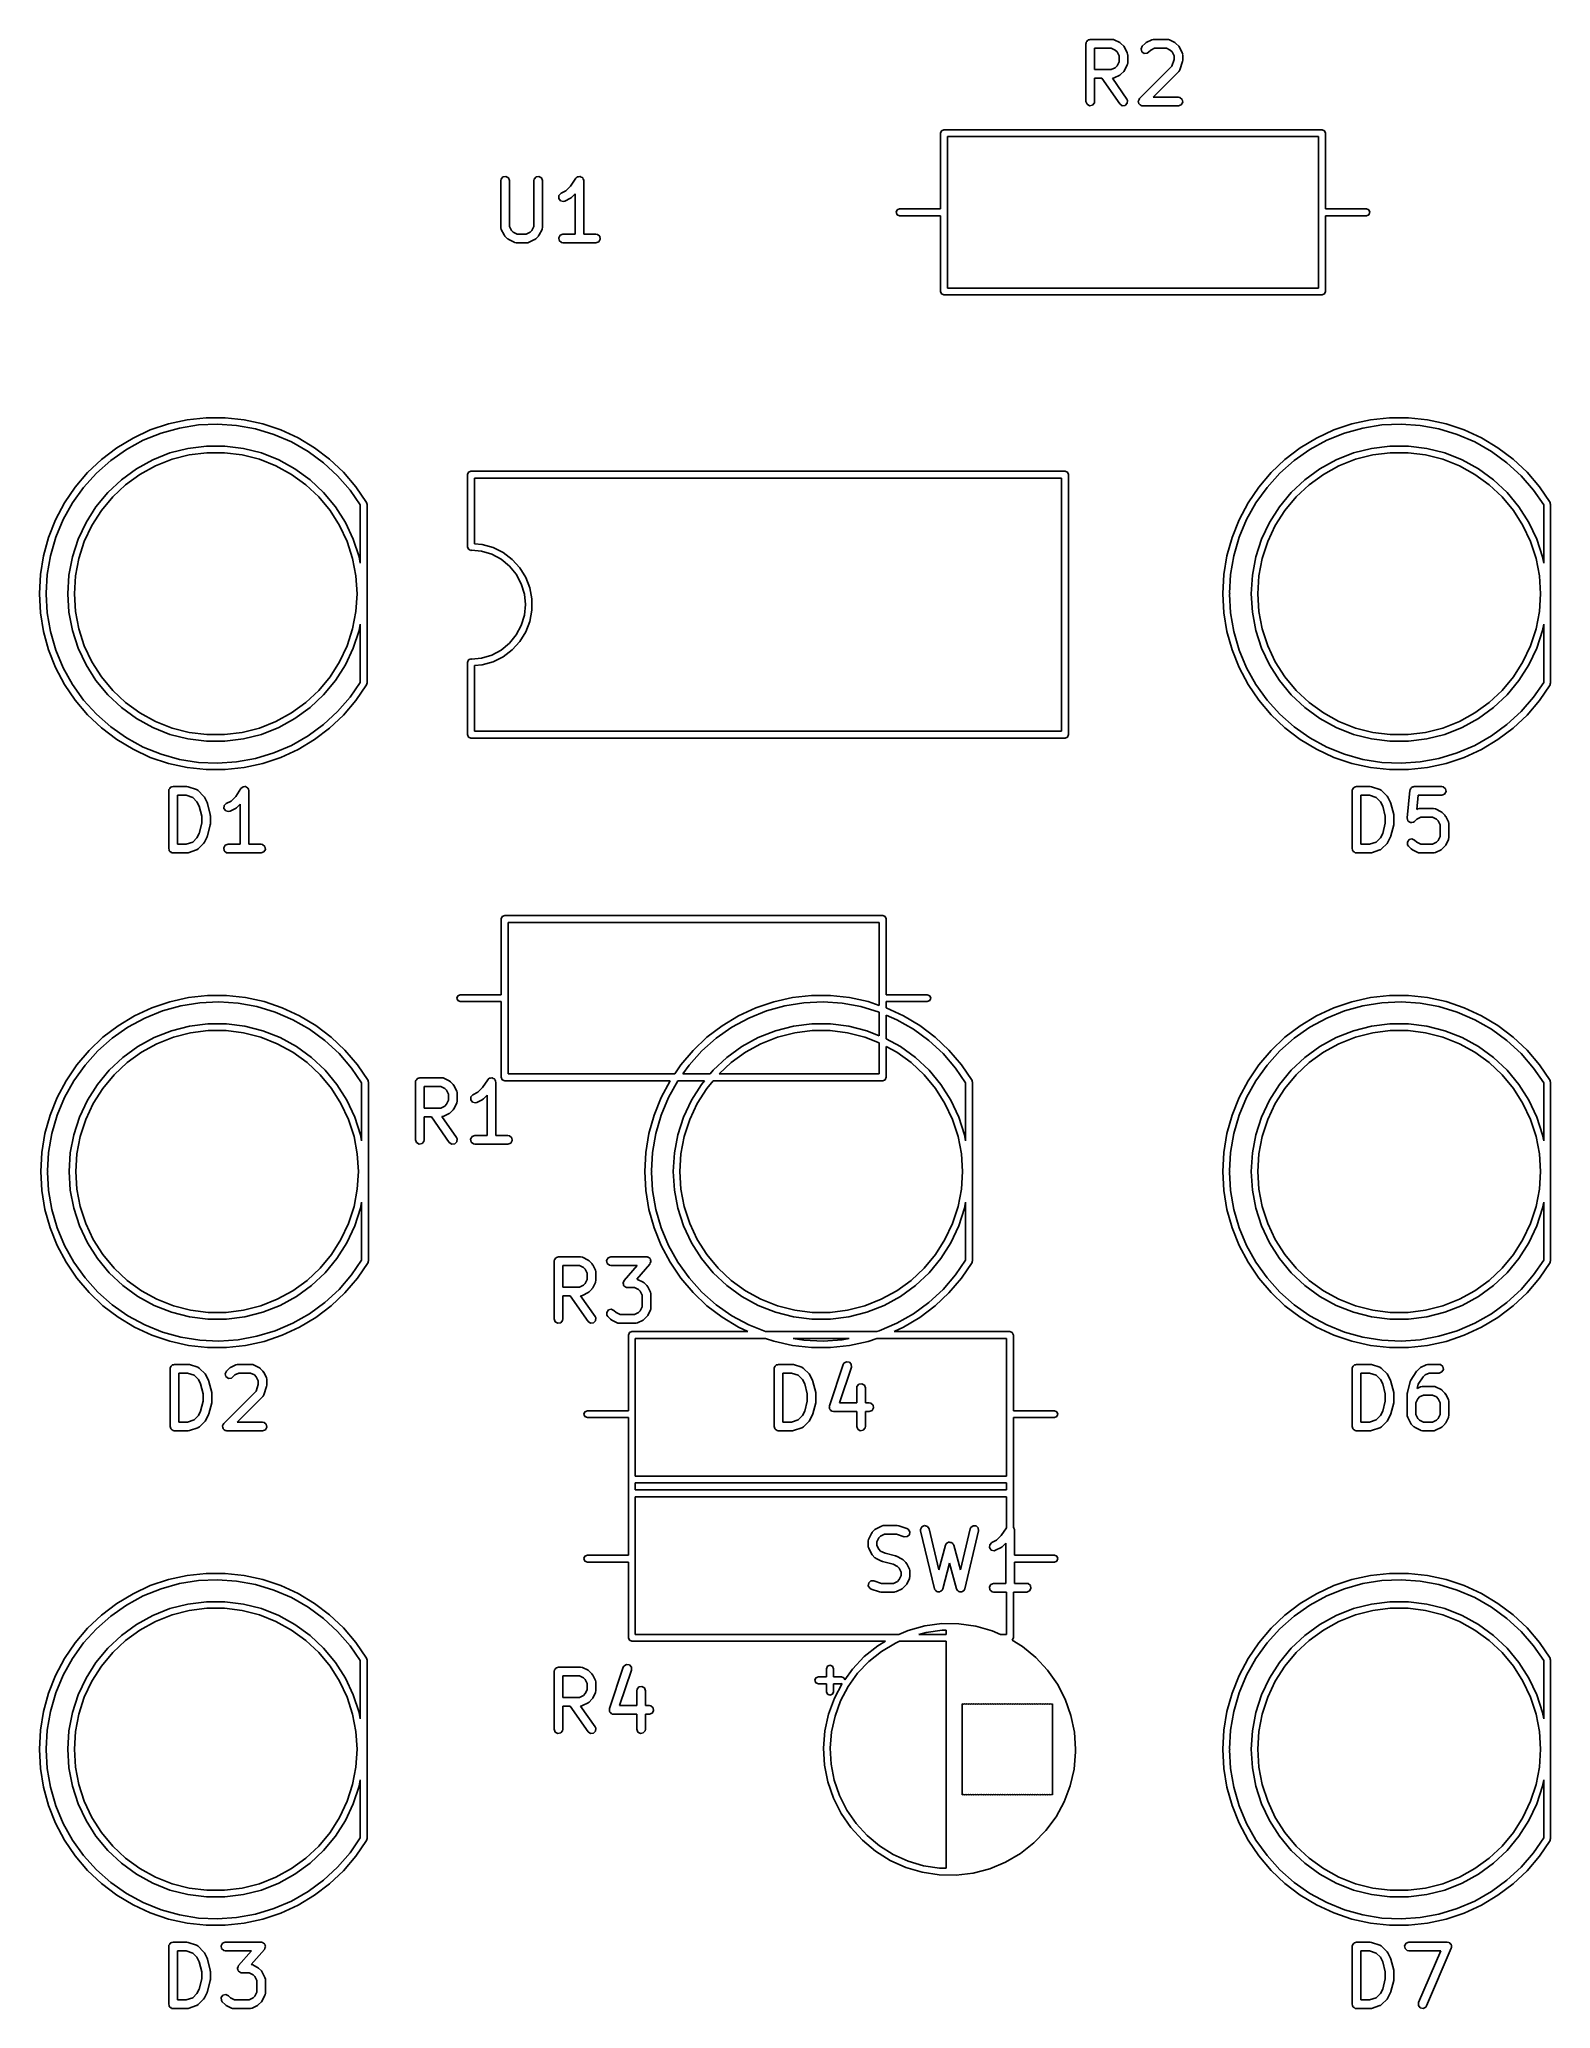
# Model space of a CAD drawing. Extents: x 6.2 to 32.3, y -34.5 to -0.4.
import ezdxf

# ---------------------------------------------------------------- set-up
doc = ezdxf.new("R2010")
doc.units = 0
doc.layers.add('BLACK', color=7, linetype='CONTINUOUS')

msp = doc.modelspace()

# ---------------------------------------------------------------- linework, layer by layer
at = {"layer": 'BLACK', "linetype": 'CONTINUOUS'}
for p, q in [((24.2869, -0.48238), (24.2886, -0.47264)), ((24.2869, -1.48238), (24.2869, -0.48238)), ((24.288, -0.46936), (24.2897, -0.46647)), ((24.2886, -0.47264), (24.288, -0.46936)), ((24.2897, -0.46647), (24.2914, -0.45673)), ((24.2914, -0.45673), (24.304, -0.4418)), ((24.304, -0.4418), (24.3137, -0.42493)), ((24.3137, -0.42493), (24.3201, -0.42261)), ((24.3201, -0.42261), (24.3244, -0.41743)), ((24.3244, -0.41743), (24.3436, -0.41404)), ((24.3436, -0.41404), (24.3619, -0.40738)), ((24.3619, -0.40738), (24.7429, -0.40738)), ((24.4369, -0.55738), (24.4369, -0.93119)), ((24.7252, -0.55738), (24.4369, -0.55738)), ((24.7937, -0.59164), (24.7252, -0.55738)), ((24.7429, -0.40738), (24.7685, -0.4119)), ((24.7685, -0.4119), (24.7719, -0.41479)), ((24.7719, -0.41479), (24.7764, -0.4153)), ((24.7764, -0.4153), (24.8716, -0.46292)), ((24.8241, -0.62205), (24.7937, -0.59164)), ((24.8583, -0.69056), (24.8241, -0.62205)), ((24.8716, -0.46292), (24.8896, -0.47628)), ((24.8896, -0.47628), (24.8911, -0.47697)), ((24.8911, -0.47697), (24.9387, -0.52459)), ((24.9387, -0.52459), (24.9516, -0.54295)), ((24.9516, -0.54295), (24.9528, -0.54408)), ((24.9528, -0.54408), (25.0004, -0.63932)), ((25.0004, -0.63932), (25.0078, -0.66428)), ((25.0078, -0.66428), (25.0068, -0.66864)), ((25.0068, -0.66864), (25.0083, -0.67286)), ((25.0083, -0.67286), (25.0083, -0.81571)), ((25.2396, -0.57108), (25.2613, -0.52459)), ((25.2528, -0.62064), (25.2396, -0.57108)), ((25.2949, -0.65006), (25.2528, -0.62064)), ((25.2613, -0.52459), (25.3089, -0.47697)), ((25.346, -0.64559), (25.2949, -0.65006)), ((25.3089, -0.47697), (25.3272, -0.46411)), ((25.3272, -0.46411), (25.3284, -0.46292)), ((25.3284, -0.46292), (25.4236, -0.4153)), ((25.3673, -0.63065), (25.346, -0.64559)), ((25.4063, -0.59164), (25.3673, -0.63065)), ((25.4748, -0.55738), (25.4063, -0.59164)), ((25.4236, -0.4153), (25.4486, -0.40787)), ((25.4486, -0.40787), (25.4529, -0.40891)), ((25.4529, -0.40891), (25.4571, -0.40738)), ((25.4571, -0.40738), (25.6952, -0.40738)), ((25.6775, -0.55738), (25.4748, -0.55738)), ((25.746, -0.59164), (25.6775, -0.55738)), ((25.6952, -0.40738), (25.7209, -0.4119)), ((25.7209, -0.4119), (25.7243, -0.41479)), ((25.7243, -0.41479), (25.7288, -0.4153)), ((25.7288, -0.4153), (25.824, -0.46292)), ((25.7765, -0.62205), (25.746, -0.59164)), ((25.8107, -0.69056), (25.7765, -0.62205)), ((25.824, -0.46292), (25.842, -0.47628)), ((25.842, -0.47628), (25.8435, -0.47697)), ((25.8435, -0.47697), (25.8911, -0.52459)), ((25.8911, -0.52459), (25.904, -0.54295)), ((25.904, -0.54295), (25.9052, -0.54408)), ((25.9052, -0.54408), (25.9528, -0.63932)), ((25.9528, -0.63932), (25.9602, -0.66428)), ((25.9602, -0.66428), (25.9592, -0.66864)), ((25.9592, -0.66864), (25.9607, -0.67286)), ((25.9607, -0.67286), (25.9607, -0.76809)), ((24.4369, -0.93119), (24.7252, -0.93119)), ((24.7252, -0.93119), (24.7937, -0.89693)), ((24.7937, -0.89693), (24.8241, -0.86652)), ((24.8241, -0.86652), (24.8583, -0.79801)), ((24.8583, -0.79801), (24.8583, -0.69056)), ((24.8911, -1.0116), (24.8728, -1.02446)), ((24.9387, -0.96398), (24.8911, -1.0116)), ((24.9394, -0.9625), (24.9387, -0.96398)), ((24.9528, -0.94449), (24.9394, -0.9625)), ((25.0004, -0.84925), (24.9528, -0.94449)), ((25.0009, -0.8448), (25.0004, -0.84925)), ((25.0038, -0.84137), (25.0009, -0.8448)), ((25.0083, -0.81571), (25.0038, -0.84137)), ((25.2136, -1.42935), (25.7725, -0.87044)), ((25.8911, -0.96398), (25.4477, -1.40738)), ((25.7725, -0.87044), (25.8107, -0.75592)), ((25.8107, -0.75592), (25.8107, -0.69056)), ((25.893, -0.95992), (25.8911, -0.96398)), ((25.8968, -0.95757), (25.893, -0.95992)), ((25.9092, -0.93467), (25.8968, -0.95757)), ((25.9569, -0.79181), (25.9092, -0.93467)), ((25.9607, -0.76809), (25.9568, -0.79018)), ((25.9568, -0.79018), (25.9569, -0.79181)), ((24.561, -1.08119), (24.4369, -1.08119)), ((24.4369, -1.08119), (24.4369, -1.48238)), ((24.8719, -1.52539), (24.561, -1.08119)), ((24.7471, -1.07966), (24.7438, -1.08084)), ((24.7438, -1.08084), (24.9948, -1.43937)), ((24.7514, -1.0807), (24.7471, -1.07966)), ((24.7764, -1.07327), (24.7514, -1.0807)), ((24.8716, -1.02565), (24.7764, -1.07327)), ((24.8728, -1.02446), (24.8716, -1.02565)), ((24.3045, -1.53059), (24.2869, -1.48238)), ((24.3489, -1.55624), (24.3045, -1.53059)), ((24.3994, -1.54733), (24.3489, -1.55624)), ((24.4324, -1.50803), (24.3994, -1.54733)), ((24.4369, -1.48238), (24.4324, -1.50803)), ((24.9139, -1.55482), (24.8719, -1.52539)), ((24.965, -1.55036), (24.9139, -1.55482)), ((25.0013, -1.51409), (24.965, -1.55036)), ((24.9948, -1.43937), (25.0058, -1.46298)), ((25.0058, -1.46298), (25.0013, -1.51409)), ((25.192, -1.47584), (25.1934, -1.47274)), ((25.1978, -1.49764), (25.192, -1.47584)), ((25.1928, -1.46936), (25.2041, -1.4498)), ((25.1934, -1.47274), (25.1928, -1.46936)), ((25.2017, -1.51988), (25.1978, -1.49764)), ((25.2043, -1.52208), (25.2017, -1.51988)), ((25.2041, -1.4498), (25.2136, -1.42935)), ((25.2052, -1.5254), (25.2043, -1.52208)), ((25.2237, -1.53834), (25.2052, -1.5254)), ((25.241, -1.55286), (25.2237, -1.53834)), ((25.2456, -1.55367), (25.241, -1.55286)), ((25.2473, -1.55482), (25.2456, -1.55367)), ((25.2505, -1.55454), (25.2473, -1.55482)), ((25.2667, -1.55738), (25.2505, -1.55454)), ((25.8857, -1.55738), (25.2667, -1.55738)), ((25.4477, -1.40738), (25.8857, -1.40738)), ((25.8857, -1.40738), (25.9114, -1.4119)), ((25.9339, -1.53983), (25.8857, -1.55738)), ((25.9114, -1.4119), (25.9507, -1.44488)), ((25.9596, -1.4954), (25.9339, -1.53983)), ((25.9507, -1.44488), (25.9596, -1.4954)), ((21.77, -2.03), (21.7876, -1.98757)), ((21.77, -3.34), (21.77, -2.03)), ((21.7876, -1.98757), (21.83, -1.97)), ((21.83, -1.97), (28.37, -1.97)), ((28.37, -1.97), (28.4124, -1.98757)), ((28.4124, -1.98757), (28.43, -2.03)), ((28.43, -2.03), (28.43, -3.34)), ((21.89, -2.09), (21.89, -4.71)), ((28.31, -2.09), (21.89, -2.09)), ((28.31, -4.71), (28.31, -2.09)), ((14.1631, -2.85238), (14.1676, -2.82673)), ((14.1631, -3.6619), (14.1631, -2.85238)), ((14.1676, -2.82673), (14.2006, -2.78743)), ((14.2006, -2.78743), (14.2511, -2.77852)), ((14.2511, -2.77852), (14.2955, -2.80417)), ((14.2955, -2.80417), (14.3131, -2.85238)), ((14.3131, -2.85238), (14.3131, -3.6442)), ((14.7345, -2.85238), (14.739, -2.82673)), ((14.7345, -3.6442), (14.7345, -2.85238)), ((14.739, -2.82673), (14.772, -2.78743)), ((14.772, -2.78743), (14.8225, -2.77852)), ((14.8225, -2.77852), (14.867, -2.80417)), ((14.867, -2.80417), (14.8845, -2.85238)), ((14.8845, -2.85238), (14.8845, -3.6619)), ((15.2046, -3.07101), (15.2889, -3.02884)), ((15.2889, -3.02884), (15.3703, -2.94746)), ((15.3703, -2.94746), (15.4614, -2.81078)), ((15.4614, -2.81078), (15.4794, -2.79194)), ((15.4794, -2.79194), (15.4835, -2.79073)), ((15.4835, -2.79073), (15.4863, -2.78743)), ((15.4863, -2.78743), (15.5077, -2.78365)), ((15.5077, -2.78365), (15.5286, -2.77753)), ((15.5286, -2.77753), (15.5326, -2.77927)), ((15.5326, -2.77927), (15.5368, -2.77852)), ((15.5368, -2.77852), (15.5557, -2.7894)), ((15.5557, -2.7894), (15.5756, -2.79815)), ((15.5756, -2.79815), (15.5775, -2.80201)), ((15.5775, -2.80201), (15.5813, -2.80417)), ((15.5813, -2.80417), (15.5887, -2.82462)), ((15.5887, -2.82462), (15.5984, -2.84414)), ((15.5984, -2.84414), (15.5973, -2.84833)), ((15.5973, -2.84833), (15.5988, -2.85238)), ((15.5988, -2.85238), (15.5988, -3.77738)), ((15.1662, -3.15948), (15.1693, -3.10827)), ((15.1968, -3.20068), (15.1662, -3.15948)), ((15.1693, -3.10827), (15.2046, -3.07101)), ((15.2467, -3.2126), (15.1968, -3.20068)), ((15.2716, -3.20518), (15.2467, -3.2126)), ((15.3669, -3.15756), (15.2716, -3.20518)), ((15.368, -3.15637), (15.3669, -3.15756)), ((15.3864, -3.14351), (15.368, -3.15637)), ((15.4488, -3.08107), (15.3864, -3.14351)), ((15.4488, -3.77738), (15.4488, -3.08107)), ((21, -3.4), (21.0176, -3.35757)), ((21.0176, -3.44243), (21, -3.4)), ((21.0176, -3.35757), (21.06, -3.34)), ((21.06, -3.34), (21.77, -3.34)), ((28.43, -3.34), (29.14, -3.34)), ((29.14, -3.34), (29.1824, -3.35757)), ((29.1824, -3.35757), (29.2, -3.4)), ((29.2, -3.4), (29.1824, -3.44243)), ((14.1646, -3.66612), (14.1631, -3.6619)), ((14.1636, -3.67048), (14.1646, -3.66612)), ((14.171, -3.69544), (14.1636, -3.67048)), ((14.2186, -3.79068), (14.171, -3.69544)), ((14.3131, -3.6442), (14.3474, -3.71271)), ((14.3474, -3.71271), (14.3778, -3.74312)), ((14.3778, -3.74312), (14.4463, -3.77738)), ((14.6013, -3.77738), (14.6699, -3.74312)), ((14.6699, -3.74312), (14.7003, -3.71271)), ((14.7003, -3.71271), (14.7345, -3.6442)), ((14.8766, -3.69544), (14.829, -3.79068)), ((14.8771, -3.69099), (14.8766, -3.69544)), ((14.88, -3.68756), (14.8771, -3.69099)), ((14.8845, -3.6619), (14.88, -3.68756)), ((21.06, -3.46), (21.0176, -3.44243)), ((21.77, -3.46), (21.06, -3.46)), ((21.77, -4.77), (21.77, -3.46)), ((29.14, -3.46), (28.43, -3.46)), ((28.43, -3.46), (28.43, -4.77)), ((29.1824, -3.44243), (29.14, -3.46)), ((14.2198, -3.79181), (14.2186, -3.79068)), ((14.2327, -3.81017), (14.2198, -3.79181)), ((14.2803, -3.85779), (14.2327, -3.81017)), ((14.2818, -3.85848), (14.2803, -3.85779)), ((14.2998, -3.87184), (14.2818, -3.85848)), ((14.395, -3.91946), (14.2998, -3.87184)), ((14.3995, -3.91997), (14.395, -3.91946)), ((14.4029, -3.92286), (14.3995, -3.91997)), ((14.4286, -3.92738), (14.4029, -3.92286)), ((14.619, -3.92738), (14.4286, -3.92738)), ((14.4463, -3.77738), (14.6013, -3.77738)), ((14.6233, -3.92585), (14.619, -3.92738)), ((14.6276, -3.92689), (14.6233, -3.92585)), ((14.6526, -3.91946), (14.6276, -3.92689)), ((14.7478, -3.87184), (14.6526, -3.91946)), ((14.749, -3.87065), (14.7478, -3.87184)), ((14.7673, -3.85779), (14.749, -3.87065)), ((14.8149, -3.81017), (14.7673, -3.85779)), ((14.8156, -3.80869), (14.8149, -3.81017)), ((14.829, -3.79068), (14.8156, -3.80869)), ((15.1642, -3.83936), (15.1899, -3.79493)), ((15.1731, -3.88988), (15.1642, -3.83936)), ((15.2124, -3.92286), (15.1731, -3.88988)), ((15.1899, -3.79493), (15.2381, -3.77738)), ((15.2381, -3.92738), (15.2124, -3.92286)), ((15.2381, -3.77738), (15.4488, -3.77738)), ((15.8095, -3.92738), (15.2381, -3.92738)), ((15.5988, -3.77738), (15.8095, -3.77738)), ((15.8095, -3.77738), (15.8352, -3.7819)), ((15.8577, -3.90983), (15.8095, -3.92738)), ((15.8352, -3.7819), (15.8745, -3.81488)), ((15.8834, -3.8654), (15.8577, -3.90983)), ((15.8745, -3.81488), (15.8834, -3.8654)), ((21.7876, -4.81243), (21.77, -4.77)), ((21.89, -4.71), (28.31, -4.71)), ((28.43, -4.77), (28.4124, -4.81243)), ((21.83, -4.83), (21.7876, -4.81243)), ((28.37, -4.83), (21.83, -4.83)), ((28.4124, -4.81243), (28.37, -4.83)), ((8.09916, -7.16739), (8.4119, -7.06177)), ((8.60374, -7.13299), (8.28448, -7.22188)), ((8.4119, -7.06177), (8.73424, -6.99056)), ((8.93099, -7.08066), (8.60374, -7.13299)), ((8.73424, -6.99056), (9.06237, -6.95461)), ((9.26206, -7.06556), (8.93099, -7.08066)), ((9.06237, -6.95461), (9.39248, -6.95433)), ((9.59272, -7.08789), (9.26206, -7.06556)), ((9.39248, -6.95433), (9.72067, -6.98973)), ((9.91874, -7.14735), (9.59272, -7.08789)), ((9.72067, -6.98973), (10.0431, -7.06039)), ((10.236, -7.2432), (9.91874, -7.14735)), ((10.0431, -7.06039), (10.3561, -7.16548)), ((28.5742, -7.16739), (28.8869, -7.06177)), ((29.0787, -7.13299), (28.7595, -7.22188)), ((28.8869, -7.06177), (29.2092, -6.99056)), ((29.406, -7.08066), (29.0787, -7.13299)), ((29.2092, -6.99056), (29.5374, -6.95461)), ((29.7371, -7.06556), (29.406, -7.08066)), ((29.5374, -6.95461), (29.8675, -6.95433)), ((30.0677, -7.08789), (29.7371, -7.06556)), ((29.8675, -6.95433), (30.1957, -6.98973)), ((30.3937, -7.14735), (30.0677, -7.08789)), ((30.1957, -6.98973), (30.5181, -7.06039)), ((30.711, -7.2432), (30.3937, -7.14735)), ((30.5181, -7.06039), (30.8311, -7.16548)), ((7.25423, -7.67646), (7.51691, -7.47655)), ((7.51691, -7.47655), (7.79965, -7.30619)), ((7.97727, -7.3462), (7.68604, -7.50437)), ((7.79965, -7.30619), (8.09916, -7.16739)), ((8.28448, -7.22188), (7.97727, -7.3462)), ((8.43892, -7.56529), (8.7503, -7.48534)), ((8.7503, -7.48534), (9.06926, -7.44505)), ((9.06926, -7.44505), (9.39074, -7.44505)), ((9.39074, -7.44505), (9.7097, -7.48534)), ((9.7097, -7.48534), (10.0211, -7.56529)), ((10.5404, -7.3742), (10.236, -7.2432)), ((10.3561, -7.16548), (10.6558, -7.30378)), ((10.8281, -7.5387), (10.5404, -7.3742)), ((10.6558, -7.30378), (10.9388, -7.47366)), ((10.9388, -7.47366), (11.2018, -7.67313)), ((27.7292, -7.67646), (27.9919, -7.47655)), ((27.9919, -7.47655), (28.2747, -7.30619)), ((28.4523, -7.3462), (28.161, -7.50437)), ((28.2747, -7.30619), (28.5742, -7.16739)), ((28.7595, -7.22188), (28.4523, -7.3462)), ((28.9139, -7.56529), (29.2253, -7.48534)), ((29.2253, -7.48534), (29.5443, -7.44505)), ((29.5443, -7.44505), (29.8657, -7.44505)), ((29.8657, -7.44505), (30.1847, -7.48534)), ((30.1847, -7.48534), (30.4961, -7.56529)), ((31.0154, -7.3742), (30.711, -7.2432)), ((30.8311, -7.16548), (31.1308, -7.30378)), ((31.3031, -7.5387), (31.0154, -7.3742)), ((31.1308, -7.30378), (31.4138, -7.47366)), ((31.4138, -7.47366), (31.6768, -7.67313)), ((7.01469, -7.9036), (7.25423, -7.67646)), ((7.4145, -7.69437), (7.16612, -7.91377)), ((7.68604, -7.50437), (7.4145, -7.69437)), ((7.85828, -7.83852), (8.14001, -7.68364)), ((8.18905, -7.78786), (7.92, -7.93577)), ((8.14001, -7.68364), (8.43892, -7.56529)), ((8.47451, -7.67483), (8.18905, -7.78786)), ((8.77189, -7.59848), (8.47451, -7.67483)), ((9.07649, -7.56), (8.77189, -7.59848)), ((9.38351, -7.56), (9.07649, -7.56)), ((9.68811, -7.59848), (9.38351, -7.56)), ((9.98549, -7.67483), (9.68811, -7.59848)), ((10.271, -7.78786), (9.98549, -7.67483)), ((10.0211, -7.56529), (10.32, -7.68364)), ((10.54, -7.93577), (10.271, -7.78786)), ((10.32, -7.68364), (10.6017, -7.83852)), ((11.0954, -7.73458), (10.8281, -7.5387)), ((11.339, -7.95936), (11.0954, -7.73458)), ((11.2018, -7.67313), (11.4418, -7.89986)), ((27.4897, -7.9036), (27.7292, -7.67646)), ((27.8895, -7.69437), (27.6411, -7.91377)), ((28.161, -7.50437), (27.8895, -7.69437)), ((28.3333, -7.83852), (28.615, -7.68364)), ((28.664, -7.78786), (28.395, -7.93577)), ((28.615, -7.68364), (28.9139, -7.56529)), ((28.9495, -7.67483), (28.664, -7.78786)), ((29.2469, -7.59848), (28.9495, -7.67483)), ((29.5515, -7.56), (29.2469, -7.59848)), ((29.8585, -7.56), (29.5515, -7.56)), ((30.1631, -7.59848), (29.8585, -7.56)), ((30.4605, -7.67483), (30.1631, -7.59848)), ((30.746, -7.78786), (30.4605, -7.67483)), ((30.4961, -7.56529), (30.795, -7.68364)), ((31.015, -7.93577), (30.746, -7.78786)), ((30.795, -7.68364), (31.0767, -7.83852)), ((31.5704, -7.73458), (31.3031, -7.5387)), ((31.814, -7.95936), (31.5704, -7.73458)), ((31.6768, -7.67313), (31.9168, -7.89986)), ((6.61597, -8.42859), (6.8011, -8.15529)), ((6.94405, -8.15978), (6.75114, -8.42925)), ((6.8011, -8.15529), (7.01469, -7.9036)), ((7.16612, -7.91377), (6.94405, -8.15978)), ((7.36384, -8.24756), (7.59819, -8.02749)), ((7.67161, -8.11623), (7.4478, -8.3264)), ((7.59819, -8.02749), (7.85828, -7.83852)), ((7.92, -7.93577), (7.67161, -8.11623)), ((10.7884, -8.11623), (10.54, -7.93577)), ((10.6017, -7.83852), (10.8618, -8.02749)), ((11.0122, -8.3264), (10.7884, -8.11623)), ((10.8618, -8.02749), (11.0962, -8.24756)), ((11.5556, -8.21016), (11.339, -7.95936)), ((11.4418, -7.89986), (11.6558, -8.15118)), ((11.6558, -8.15118), (11.8414, -8.42417)), ((13.585, -7.94), (13.6026, -7.89757)), ((13.585, -9.19), (13.585, -7.94)), ((13.6026, -7.89757), (13.645, -7.88)), ((13.645, -7.88), (23.925, -7.88)), ((13.705, -8), (13.705, -9.13556)), ((23.865, -8), (13.705, -8)), ((23.865, -12.38), (23.865, -8)), ((23.925, -7.88), (23.9674, -7.89757)), ((23.9674, -7.89757), (23.985, -7.94)), ((23.985, -7.94), (23.985, -12.44)), ((27.091, -8.42859), (27.2761, -8.15529)), ((27.4191, -8.15978), (27.2261, -8.42925)), ((27.2761, -8.15529), (27.4897, -7.9036)), ((27.6411, -7.91377), (27.4191, -8.15978)), ((27.8388, -8.24756), (28.0732, -8.02749)), ((28.1466, -8.11623), (27.9228, -8.3264)), ((28.0732, -8.02749), (28.3333, -7.83852)), ((28.395, -7.93577), (28.1466, -8.11623)), ((31.2634, -8.11623), (31.015, -7.93577)), ((31.0767, -7.83852), (31.3368, -8.02749)), ((31.4872, -8.3264), (31.2634, -8.11623)), ((31.3368, -8.02749), (31.5712, -8.24756)), ((32.0306, -8.21016), (31.814, -7.95936)), ((31.9168, -7.89986), (32.1308, -8.15118)), ((32.1308, -8.15118), (32.3164, -8.42417)), ((6.46145, -8.72029), (6.61597, -8.42859)), ((6.75114, -8.42925), (6.58985, -8.71876)), ((6.98665, -8.76671), (7.15892, -8.49527)), ((7.15892, -8.49527), (7.36384, -8.24756)), ((7.4478, -8.3264), (7.2521, -8.56297)), ((11.2079, -8.56297), (11.0122, -8.3264)), ((11.0962, -8.24756), (11.3011, -8.49527)), ((11.3011, -8.49527), (11.4733, -8.76671)), ((11.73, -8.46537), (11.5556, -8.21016)), ((11.73, -9.47044), (11.73, -8.46537)), ((11.8414, -8.42417), (11.8414, -8.42417)), ((11.8414, -8.42417), (11.8438, -8.43993)), ((11.8438, -8.43993), (11.85, -8.455)), ((11.85, -8.455), (11.85, -11.545)), ((26.9365, -8.72029), (27.091, -8.42859)), ((27.2261, -8.42925), (27.0648, -8.71876)), ((27.4617, -8.76671), (27.6339, -8.49527)), ((27.6339, -8.49527), (27.8388, -8.24756)), ((27.9228, -8.3264), (27.7271, -8.56297)), ((31.6829, -8.56297), (31.4872, -8.3264)), ((31.5712, -8.24756), (31.7761, -8.49527)), ((31.7761, -8.49527), (31.9483, -8.76671)), ((32.205, -8.46537), (32.0306, -8.21016)), ((32.205, -9.47044), (32.205, -8.46537)), ((32.3164, -8.42417), (32.3164, -8.42417)), ((32.3164, -8.42417), (32.3188, -8.43993)), ((32.3188, -8.43993), (32.325, -8.455)), ((32.325, -8.455), (32.325, -11.545)), ((6.33937, -9.02699), (6.46145, -8.72029)), ((6.58985, -8.71876), (6.46222, -9.02461)), ((6.84977, -9.0576), (6.98665, -8.76671)), ((7.08758, -8.8222), (6.95686, -9.1)), ((7.2521, -8.56297), (7.08758, -8.8222)), ((11.3724, -8.8222), (11.2079, -8.56297)), ((11.5031, -9.1), (11.3724, -8.8222)), ((11.4733, -8.76671), (11.6102, -9.0576)), ((26.8144, -9.02699), (26.9365, -8.72029)), ((27.0648, -8.71876), (26.9372, -9.02461)), ((27.3248, -9.0576), (27.4617, -8.76671)), ((27.5626, -8.8222), (27.4319, -9.1)), ((27.7271, -8.56297), (27.5626, -8.8222)), ((31.8474, -8.8222), (31.6829, -8.56297)), ((31.9781, -9.1), (31.8474, -8.8222)), ((31.9483, -8.76671), (32.0852, -9.0576)), ((6.25114, -9.34508), (6.33937, -9.02699)), ((6.46222, -9.02461), (6.3699, -9.3429)), ((6.75043, -9.36335), (6.84977, -9.0576)), ((6.95686, -9.1), (6.86198, -9.392)), ((11.598, -9.392), (11.5031, -9.1)), ((11.6102, -9.0576), (11.7096, -9.36335)), ((13.6026, -9.23243), (13.585, -9.19)), ((13.705, -9.13556), (13.8398, -9.14805)), ((13.8398, -9.14805), (14.0279, -9.20158)), ((14.0279, -9.20158), (14.203, -9.28877)), ((26.7261, -9.34508), (26.8144, -9.02699)), ((26.9372, -9.02461), (26.8449, -9.3429)), ((27.2254, -9.36335), (27.3248, -9.0576)), ((27.4319, -9.1), (27.337, -9.392)), ((32.073, -9.392), (31.9781, -9.1)), ((32.0852, -9.0576), (32.1846, -9.36335)), ((6.19781, -9.67085), (6.25114, -9.34508)), ((6.3699, -9.3429), (6.31405, -9.66957)), ((6.69019, -9.67915), (6.75043, -9.36335)), ((6.86198, -9.392), (6.80445, -9.69358)), ((11.6555, -9.69358), (11.598, -9.392)), ((11.7096, -9.36335), (11.73, -9.47044)), ((13.645, -9.25), (13.6026, -9.23243)), ((13.6539, -9.24633), (13.645, -9.25)), ((13.8293, -9.2636), (13.6539, -9.24633)), ((14.0065, -9.31735), (13.8293, -9.2636)), ((14.1698, -9.40464), (14.0065, -9.31735)), ((14.3129, -9.5221), (14.1698, -9.40464)), ((14.203, -9.28877), (14.3591, -9.40665)), ((14.4304, -9.66524), (14.3129, -9.5221)), ((14.3591, -9.40665), (14.4909, -9.55121)), ((26.6728, -9.67085), (26.7261, -9.34508)), ((26.8449, -9.3429), (26.789, -9.66957)), ((27.1652, -9.67915), (27.2254, -9.36335)), ((27.337, -9.392), (27.2795, -9.69358)), ((32.1305, -9.69358), (32.073, -9.392)), ((32.1846, -9.36335), (32.205, -9.47044)), ((6.18006, -9.99939), (6.19781, -9.67085)), ((6.31405, -9.66957), (6.29598, -9.98984)), ((6.67, -10), (6.69019, -9.67915)), ((6.80445, -9.69358), (6.78518, -10)), ((11.6748, -10), (11.6555, -9.69358)), ((14.5176, -9.82854), (14.4304, -9.66524)), ((14.4909, -9.55121), (14.5939, -9.71752)), ((14.5714, -10.0057), (14.5176, -9.82854)), ((14.5939, -9.71752), (14.6645, -9.89992)), ((26.6551, -9.99939), (26.6728, -9.67085)), ((26.789, -9.66957), (26.771, -9.98984)), ((27.145, -10), (27.1652, -9.67915)), ((27.2795, -9.69358), (27.2602, -10)), ((32.1498, -10), (32.1305, -9.69358)), ((6.18, -9.99953), (6.18006, -9.99939)), ((6.18003, -10), (6.18, -9.99953)), ((6.18, -9.99953), (6.18, -9.99953)), ((6.18, -10.0005), (6.18003, -10)), ((6.18006, -10.0006), (6.18, -10.0005)), ((6.18, -10.0005), (6.18, -10.0005)), ((6.19781, -10.3292), (6.18006, -10.0006)), ((6.29598, -9.98984), (6.3, -9.99955)), ((6.3, -10.0005), (6.29598, -10.0102)), ((6.29598, -10.0102), (6.31405, -10.3304)), ((6.3, -9.99955), (6.29981, -10)), ((6.29981, -10), (6.3, -10.0005)), ((6.69019, -10.3209), (6.67, -10)), ((6.78518, -10), (6.80445, -10.3064)), ((11.6555, -10.3064), (11.6748, -10)), ((14.5895, -10.19), (14.5714, -10.0057)), ((14.5714, -10.3743), (14.5895, -10.19)), ((14.6645, -9.89992), (14.7005, -10.0922)), ((14.7005, -10.0922), (14.7005, -10.2878)), ((26.655, -9.99953), (26.6551, -9.99939)), ((26.655, -10), (26.655, -9.99953)), ((26.655, -9.99953), (26.655, -9.99953)), ((26.655, -10.0005), (26.655, -10)), ((26.6551, -10.0006), (26.655, -10.0005)), ((26.655, -10.0005), (26.655, -10.0005)), ((26.6728, -10.3292), (26.6551, -10.0006)), ((26.771, -9.98984), (26.775, -9.99955)), ((26.775, -10.0005), (26.771, -10.0102)), ((26.771, -10.0102), (26.789, -10.3304)), ((26.775, -9.99955), (26.7748, -10)), ((26.7748, -10), (26.775, -10.0005)), ((27.1652, -10.3209), (27.145, -10)), ((27.2602, -10), (27.2795, -10.3064)), ((32.1305, -10.3064), (32.1498, -10)), ((6.25114, -10.6549), (6.19781, -10.3292)), ((6.31405, -10.3304), (6.3699, -10.6571)), ((6.75043, -10.6366), (6.69019, -10.3209)), ((6.80445, -10.3064), (6.86198, -10.608)), ((11.598, -10.608), (11.6555, -10.3064)), ((11.73, -10.5296), (11.7096, -10.6366)), ((11.73, -11.5346), (11.73, -10.5296)), ((14.4304, -10.7148), (14.5176, -10.5515)), ((14.5176, -10.5515), (14.5714, -10.3743)), ((14.6645, -10.4801), (14.5939, -10.6625)), ((14.7005, -10.2878), (14.6645, -10.4801)), ((26.7261, -10.6549), (26.6728, -10.3292)), ((26.789, -10.3304), (26.8449, -10.6571)), ((27.2254, -10.6366), (27.1652, -10.3209)), ((27.2795, -10.3064), (27.337, -10.608)), ((32.073, -10.608), (32.1305, -10.3064)), ((32.205, -10.5296), (32.1846, -10.6366)), ((32.205, -11.5346), (32.205, -10.5296)), ((6.33937, -10.973), (6.25114, -10.6549)), ((6.3699, -10.6571), (6.46222, -10.9754)), ((6.84977, -10.9424), (6.75043, -10.6366)), ((6.86198, -10.608), (6.95686, -10.9)), ((6.95686, -10.9), (7.08758, -11.1778)), ((11.3724, -11.1778), (11.5031, -10.9)), ((11.5031, -10.9), (11.598, -10.608)), ((11.7096, -10.6366), (11.6102, -10.9424)), ((14.1698, -10.9754), (14.3129, -10.8579)), ((14.3129, -10.8579), (14.4304, -10.7148)), ((14.4909, -10.8288), (14.3591, -10.9733)), ((14.5939, -10.6625), (14.4909, -10.8288)), ((26.8144, -10.973), (26.7261, -10.6549)), ((26.8449, -10.6571), (26.9372, -10.9754)), ((27.3248, -10.9424), (27.2254, -10.6366)), ((27.337, -10.608), (27.4319, -10.9)), ((27.4319, -10.9), (27.5626, -11.1778)), ((31.8474, -11.1778), (31.9781, -10.9)), ((31.9781, -10.9), (32.073, -10.608)), ((32.1846, -10.6366), (32.0852, -10.9424)), ((6.46145, -11.2797), (6.33937, -10.973)), ((6.46222, -10.9754), (6.58985, -11.2812)), ((6.98665, -11.2333), (6.84977, -10.9424)), ((7.15892, -11.5047), (6.98665, -11.2333)), ((7.08758, -11.1778), (7.2521, -11.437)), ((11.2079, -11.437), (11.3724, -11.1778)), ((11.4733, -11.2333), (11.3011, -11.5047)), ((11.6102, -10.9424), (11.4733, -11.2333)), ((13.585, -11.19), (13.6026, -11.1476)), ((13.585, -12.44), (13.585, -11.19)), ((13.6026, -11.1476), (13.645, -11.13)), ((13.645, -11.13), (13.6539, -11.1337)), ((13.6539, -11.1337), (13.8293, -11.1164)), ((13.8398, -11.232), (13.705, -11.2444)), ((13.705, -11.2444), (13.705, -12.38)), ((13.8293, -11.1164), (14.0065, -11.0626)), ((14.0279, -11.1784), (13.8398, -11.232)), ((14.0065, -11.0626), (14.1698, -10.9754)), ((14.203, -11.0912), (14.0279, -11.1784)), ((14.3591, -10.9733), (14.203, -11.0912)), ((26.9365, -11.2797), (26.8144, -10.973)), ((26.9372, -10.9754), (27.0648, -11.2812)), ((27.4617, -11.2333), (27.3248, -10.9424)), ((27.6339, -11.5047), (27.4617, -11.2333)), ((27.5626, -11.1778), (27.7271, -11.437)), ((31.6829, -11.437), (31.8474, -11.1778)), ((31.9483, -11.2333), (31.7761, -11.5047)), ((32.0852, -10.9424), (31.9483, -11.2333)), ((6.61597, -11.5714), (6.46145, -11.2797)), ((6.58985, -11.2812), (6.75114, -11.5707)), ((6.8011, -11.8447), (6.61597, -11.5714)), ((6.75114, -11.5707), (6.94405, -11.8402)), ((7.36384, -11.7524), (7.15892, -11.5047)), ((7.2521, -11.437), (7.4478, -11.6736)), ((11.0122, -11.6736), (11.2079, -11.437)), ((11.3011, -11.5047), (11.0962, -11.7524)), ((11.5556, -11.7898), (11.73, -11.5346)), ((11.8414, -11.5758), (11.6558, -11.8488)), ((11.8438, -11.5601), (11.8414, -11.5758)), ((11.8414, -11.5758), (11.8414, -11.5758)), ((11.85, -11.545), (11.8438, -11.5601)), ((27.091, -11.5714), (26.9365, -11.2797)), ((27.0648, -11.2812), (27.2261, -11.5707)), ((27.2761, -11.8447), (27.091, -11.5714)), ((27.2261, -11.5707), (27.4191, -11.8402)), ((27.8388, -11.7524), (27.6339, -11.5047)), ((27.7271, -11.437), (27.9228, -11.6736)), ((31.4872, -11.6736), (31.6829, -11.437)), ((31.7761, -11.5047), (31.5712, -11.7524)), ((32.0306, -11.7898), (32.205, -11.5346)), ((32.3164, -11.5758), (32.1308, -11.8488)), ((32.3188, -11.5601), (32.3164, -11.5758)), ((32.3164, -11.5758), (32.3164, -11.5758)), ((32.325, -11.545), (32.3188, -11.5601)), ((7.01469, -12.0964), (6.8011, -11.8447)), ((6.94405, -11.8402), (7.16612, -12.0862)), ((7.59819, -11.9725), (7.36384, -11.7524)), ((7.4478, -11.6736), (7.67161, -11.8838)), ((7.67161, -11.8838), (7.92, -12.0642)), ((10.54, -12.0642), (10.7884, -11.8838)), ((10.7884, -11.8838), (11.0122, -11.6736)), ((11.0962, -11.7524), (10.8618, -11.9725)), ((11.339, -12.0406), (11.5556, -11.7898)), ((11.6558, -11.8488), (11.4418, -12.1001)), ((27.4897, -12.0964), (27.2761, -11.8447)), ((27.4191, -11.8402), (27.6411, -12.0862)), ((28.0732, -11.9725), (27.8388, -11.7524)), ((27.9228, -11.6736), (28.1466, -11.8838)), ((28.1466, -11.8838), (28.395, -12.0642)), ((31.015, -12.0642), (31.2634, -11.8838)), ((31.2634, -11.8838), (31.4872, -11.6736)), ((31.5712, -11.7524), (31.3368, -11.9725)), ((31.814, -12.0406), (32.0306, -11.7898)), ((32.1308, -11.8488), (31.9168, -12.1001)), ((7.25423, -12.3235), (7.01469, -12.0964)), ((7.16612, -12.0862), (7.4145, -12.3056)), ((7.85828, -12.1615), (7.59819, -11.9725)), ((8.14001, -12.3164), (7.85828, -12.1615)), ((7.92, -12.0642), (8.18905, -12.2121)), ((8.18905, -12.2121), (8.47451, -12.3252)), ((9.98549, -12.3252), (10.271, -12.2121)), ((10.271, -12.2121), (10.54, -12.0642)), ((10.6017, -12.1615), (10.32, -12.3164)), ((10.8618, -11.9725), (10.6017, -12.1615)), ((10.8281, -12.4613), (11.0954, -12.2654)), ((11.0954, -12.2654), (11.339, -12.0406)), ((11.4418, -12.1001), (11.2018, -12.3269)), ((27.7292, -12.3235), (27.4897, -12.0964)), ((27.6411, -12.0862), (27.8895, -12.3056)), ((28.3333, -12.1615), (28.0732, -11.9725)), ((28.615, -12.3164), (28.3333, -12.1615)), ((28.395, -12.0642), (28.664, -12.2121)), ((28.664, -12.2121), (28.9495, -12.3252)), ((30.4605, -12.3252), (30.746, -12.2121)), ((30.746, -12.2121), (31.015, -12.0642)), ((31.0767, -12.1615), (30.795, -12.3164)), ((31.3368, -11.9725), (31.0767, -12.1615)), ((31.3031, -12.4613), (31.5704, -12.2654)), ((31.5704, -12.2654), (31.814, -12.0406)), ((31.9168, -12.1001), (31.6768, -12.3269)), ((7.51691, -12.5235), (7.25423, -12.3235)), ((7.4145, -12.3056), (7.68604, -12.4956)), ((7.79965, -12.6938), (7.51691, -12.5235)), ((7.68604, -12.4956), (7.97727, -12.6538)), ((8.43892, -12.4347), (8.14001, -12.3164)), ((8.7503, -12.5147), (8.43892, -12.4347)), ((8.47451, -12.3252), (8.77189, -12.4015)), ((9.06926, -12.5549), (8.7503, -12.5147)), ((8.77189, -12.4015), (9.07649, -12.44)), ((9.39074, -12.5549), (9.06926, -12.5549)), ((9.07649, -12.44), (9.38351, -12.44)), ((9.38351, -12.44), (9.68811, -12.4015)), ((9.7097, -12.5147), (9.39074, -12.5549)), ((9.68811, -12.4015), (9.98549, -12.3252)), ((10.0211, -12.4347), (9.7097, -12.5147)), ((10.32, -12.3164), (10.0211, -12.4347)), ((10.5404, -12.6258), (10.8281, -12.4613)), ((10.9388, -12.5263), (10.6558, -12.6962)), ((11.2018, -12.3269), (10.9388, -12.5263)), ((13.6026, -12.4824), (13.585, -12.44)), ((13.645, -12.5), (13.6026, -12.4824)), ((23.925, -12.5), (13.645, -12.5)), ((13.705, -12.38), (23.865, -12.38)), ((23.9674, -12.4824), (23.925, -12.5)), ((23.985, -12.44), (23.9674, -12.4824)), ((27.9919, -12.5235), (27.7292, -12.3235)), ((27.8895, -12.3056), (28.161, -12.4956)), ((28.2747, -12.6938), (27.9919, -12.5235)), ((28.161, -12.4956), (28.4523, -12.6538)), ((28.9139, -12.4347), (28.615, -12.3164)), ((29.2253, -12.5147), (28.9139, -12.4347)), ((28.9495, -12.3252), (29.2469, -12.4015)), ((29.5443, -12.5549), (29.2253, -12.5147)), ((29.2469, -12.4015), (29.5515, -12.44)), ((29.8657, -12.5549), (29.5443, -12.5549)), ((29.5515, -12.44), (29.8585, -12.44)), ((29.8585, -12.44), (30.1631, -12.4015)), ((30.1847, -12.5147), (29.8657, -12.5549)), ((30.1631, -12.4015), (30.4605, -12.3252)), ((30.4961, -12.4347), (30.1847, -12.5147)), ((30.795, -12.3164), (30.4961, -12.4347)), ((31.0154, -12.6258), (31.3031, -12.4613)), ((31.4138, -12.5263), (31.1308, -12.6962)), ((31.6768, -12.3269), (31.4138, -12.5263)), ((8.09916, -12.8326), (7.79965, -12.6938)), ((7.97727, -12.6538), (8.28448, -12.7781)), ((8.4119, -12.9382), (8.09916, -12.8326)), ((8.28448, -12.7781), (8.60374, -12.867)), ((8.73424, -13.0094), (8.4119, -12.9382)), ((8.60374, -12.867), (8.93099, -12.9193)), ((8.93099, -12.9193), (9.26206, -12.9344)), ((9.26206, -12.9344), (9.59272, -12.9121)), ((9.59272, -12.9121), (9.91874, -12.8526)), ((10.0431, -12.9396), (9.72067, -13.0103)), ((9.91874, -12.8526), (10.236, -12.7568)), ((10.3561, -12.8345), (10.0431, -12.9396)), ((10.236, -12.7568), (10.5404, -12.6258)), ((10.6558, -12.6962), (10.3561, -12.8345)), ((28.5742, -12.8326), (28.2747, -12.6938)), ((28.4523, -12.6538), (28.7595, -12.7781)), ((28.8869, -12.9382), (28.5742, -12.8326)), ((28.7595, -12.7781), (29.0787, -12.867)), ((29.2092, -13.0094), (28.8869, -12.9382)), ((29.0787, -12.867), (29.406, -12.9193)), ((29.406, -12.9193), (29.7371, -12.9344)), ((29.7371, -12.9344), (30.0677, -12.9121)), ((30.0677, -12.9121), (30.3937, -12.8526)), ((30.5181, -12.9396), (30.1957, -13.0103)), ((30.3937, -12.8526), (30.711, -12.7568)), ((30.8311, -12.8345), (30.5181, -12.9396)), ((30.711, -12.7568), (31.0154, -12.6258)), ((31.1308, -12.6962), (30.8311, -12.8345)), ((9.06237, -13.0454), (8.73424, -13.0094)), ((9.39248, -13.0457), (9.06237, -13.0454)), ((9.72067, -13.0103), (9.39248, -13.0457)), ((29.5374, -13.0454), (29.2092, -13.0094)), ((29.8675, -13.0457), (29.5374, -13.0454)), ((30.1957, -13.0103), (29.8675, -13.0457)), ((8.4169, -13.4124), (8.41862, -13.4026)), ((8.4169, -14.4124), (8.4169, -13.4124)), ((8.41804, -13.3994), (8.41971, -13.3965)), ((8.41862, -13.4026), (8.41804, -13.3994)), ((8.41971, -13.3965), (8.42143, -13.3867)), ((8.42143, -13.3867), (8.43395, -13.3718)), ((8.43395, -13.3718), (8.44369, -13.3549)), ((8.44369, -13.3549), (8.45005, -13.3526)), ((8.45005, -13.3526), (8.4544, -13.3474)), ((8.4544, -13.3474), (8.47359, -13.344)), ((8.47359, -13.344), (8.4919, -13.3374)), ((8.4919, -13.3374), (8.73, -13.3374)), ((8.5669, -13.4874), (8.5669, -14.3374)), ((8.71783, -13.4874), (8.5669, -13.4874)), ((8.83234, -13.5256), (8.71783, -13.4874)), ((8.73, -13.3374), (8.75208, -13.3413)), ((8.75208, -13.3413), (8.75372, -13.3412)), ((8.75372, -13.3412), (8.89658, -13.3888)), ((8.90646, -13.5997), (8.83234, -13.5256)), ((8.89658, -13.3888), (8.91948, -13.4013)), ((8.94495, -13.6767), (8.90646, -13.5997)), ((8.91948, -13.4013), (8.92183, -13.4051)), ((8.92183, -13.4051), (8.92589, -13.407)), ((8.92589, -13.407), (9.02113, -13.5022)), ((9.02113, -13.5022), (9.03399, -13.5206)), ((9.03399, -13.5206), (9.03518, -13.5217)), ((9.03518, -13.5217), (9.0828, -13.6169)), ((9.0828, -13.6169), (9.08649, -13.6293)), ((9.08649, -13.6293), (9.08847, -13.6323)), ((9.37547, -13.6683), (9.41074, -13.631)), ((9.41074, -13.631), (9.4951, -13.5888)), ((9.4951, -13.5888), (9.57648, -13.5075)), ((9.57648, -13.5075), (9.6676, -13.3708)), ((9.6676, -13.3708), (9.68559, -13.3519)), ((9.68559, -13.3519), (9.68973, -13.3507)), ((9.68973, -13.3507), (9.6925, -13.3474)), ((9.6925, -13.3474), (9.71394, -13.3436)), ((9.71394, -13.3436), (9.73483, -13.3375)), ((9.73483, -13.3375), (9.73878, -13.3393)), ((9.73878, -13.3393), (9.74302, -13.3385)), ((9.74302, -13.3385), (9.76188, -13.3494)), ((9.76188, -13.3494), (9.78181, -13.3581)), ((9.78181, -13.3581), (9.78372, -13.362)), ((9.78372, -13.362), (9.78745, -13.3642)), ((9.78745, -13.3642), (9.7949, -13.3846)), ((9.7949, -13.3846), (9.80454, -13.4041)), ((9.80454, -13.4041), (9.80352, -13.4083)), ((9.80352, -13.4083), (9.805, -13.4124)), ((9.805, -13.4124), (9.805, -14.3374)), ((28.8919, -13.4124), (28.8936, -13.4026)), ((28.8919, -14.4124), (28.8919, -13.4124)), ((28.893, -13.3994), (28.8947, -13.3965)), ((28.8936, -13.4026), (28.893, -13.3994)), ((28.8947, -13.3965), (28.8964, -13.3867)), ((28.8964, -13.3867), (28.909, -13.3718)), ((28.909, -13.3718), (28.9187, -13.3549)), ((28.9187, -13.3549), (28.9251, -13.3526)), ((28.9251, -13.3526), (28.9294, -13.3474)), ((28.9294, -13.3474), (28.9486, -13.344)), ((28.9486, -13.344), (28.9669, -13.3374)), ((28.9669, -13.3374), (29.205, -13.3374)), ((29.0419, -13.4874), (29.0419, -14.3374)), ((29.1928, -13.4874), (29.0419, -13.4874)), ((29.3073, -13.5256), (29.1928, -13.4874)), ((29.205, -13.3374), (29.2271, -13.3413)), ((29.2271, -13.3413), (29.2287, -13.3412)), ((29.2287, -13.3412), (29.3716, -13.3888)), ((29.3815, -13.5997), (29.3073, -13.5256)), ((29.3716, -13.3888), (29.3945, -13.4013)), ((29.42, -13.6767), (29.3815, -13.5997)), ((29.3945, -13.4013), (29.3968, -13.4051)), ((29.3968, -13.4051), (29.4009, -13.407)), ((29.4009, -13.407), (29.4961, -13.5022)), ((29.4961, -13.5022), (29.509, -13.5206)), ((29.509, -13.5206), (29.5102, -13.5217)), ((29.5102, -13.5217), (29.5578, -13.6169)), ((29.5578, -13.6169), (29.5615, -13.6293)), ((29.5615, -13.6293), (29.5635, -13.6323)), ((29.8447, -13.8811), (29.8923, -13.4049)), ((29.8923, -13.4049), (29.8933, -13.4011)), ((29.893, -13.3994), (29.8946, -13.3967)), ((29.8933, -13.4011), (29.893, -13.3994)), ((29.8946, -13.3967), (29.8993, -13.3798)), ((29.8993, -13.3798), (29.9107, -13.3687)), ((29.9107, -13.3687), (29.9187, -13.3549)), ((29.9187, -13.3549), (29.9285, -13.3513)), ((29.9285, -13.3513), (29.9361, -13.344)), ((29.9361, -13.344), (29.9519, -13.3428)), ((29.9519, -13.3428), (29.9669, -13.3374)), ((29.9669, -13.3374), (30.4431, -13.3374)), ((30.0348, -13.4874), (30.01, -13.7356)), ((30.4431, -13.4874), (30.0348, -13.4874)), ((30.4431, -13.3374), (30.4687, -13.3419)), ((30.4913, -13.4698), (30.4431, -13.4874)), ((30.4687, -13.3419), (30.508, -13.3749)), ((30.517, -13.4254), (30.4913, -13.4698)), ((30.508, -13.3749), (30.517, -13.4254)), ((8.98833, -13.8502), (8.94495, -13.6767)), ((8.98833, -13.9746), (8.98833, -13.8502)), ((9.08847, -13.6323), (9.13609, -13.8228)), ((9.13609, -13.8228), (9.13715, -13.8377)), ((9.13715, -13.8377), (9.13833, -13.841)), ((9.13833, -13.841), (9.13833, -13.9838)), ((9.3724, -13.7195), (9.37547, -13.6683)), ((9.40296, -13.7607), (9.3724, -13.7195)), ((9.45286, -13.7726), (9.40296, -13.7607)), ((9.47783, -13.7652), (9.45286, -13.7726)), ((9.57306, -13.7176), (9.47783, -13.7652)), ((9.57419, -13.7164), (9.57306, -13.7176)), ((9.59256, -13.7035), (9.57419, -13.7164)), ((9.655, -13.6411), (9.59256, -13.7035)), ((9.655, -14.3374), (9.655, -13.6411)), ((29.4633, -13.8502), (29.42, -13.6767)), ((29.4633, -13.9746), (29.4633, -13.8502)), ((29.5635, -13.6323), (29.6111, -13.8228)), ((29.6111, -13.8228), (29.6121, -13.8377)), ((29.6121, -13.8377), (29.6133, -13.841)), ((29.6133, -13.841), (29.6133, -13.9838)), ((29.8446, -13.882), (29.8448, -13.8816)), ((29.8511, -13.9064), (29.8446, -13.882)), ((29.8448, -13.8816), (29.8447, -13.8811)), ((29.8573, -13.9308), (29.8511, -13.9064)), ((29.8577, -13.9311), (29.8573, -13.9308)), ((29.8578, -13.9316), (29.8577, -13.9311)), ((29.8785, -13.946), (29.8578, -13.9316)), ((29.899, -13.9608), (29.8785, -13.946)), ((29.8995, -13.9607), (29.899, -13.9608)), ((29.8999, -13.961), (29.8995, -13.9607)), ((29.925, -13.9588), (29.8999, -13.961)), ((29.9501, -13.9569), (29.925, -13.9588)), ((29.9505, -13.9566), (29.9501, -13.9569)), ((29.951, -13.9565), (29.9505, -13.9566)), ((29.9723, -13.9416), (29.951, -13.9565)), ((30.0113, -13.9026), (29.9723, -13.9416)), ((30.01, -13.7356), (30.0286, -13.7263)), ((30.0798, -13.8683), (30.0113, -13.9026)), ((30.0286, -13.7263), (30.0536, -13.7188)), ((30.0536, -13.7188), (30.0579, -13.7199)), ((30.0579, -13.7199), (30.0621, -13.7183)), ((30.0621, -13.7183), (30.3002, -13.7183)), ((30.2825, -13.8683), (30.0798, -13.8683)), ((30.351, -13.9026), (30.2825, -13.8683)), ((30.3002, -13.7183), (30.3259, -13.7229)), ((30.3259, -13.7229), (30.3293, -13.7257)), ((30.3293, -13.7257), (30.3338, -13.7263)), ((30.3338, -13.7263), (30.429, -13.7739)), ((30.3815, -13.933), (30.351, -13.9026)), ((30.4157, -14.0015), (30.3815, -13.933)), ((30.429, -13.7739), (30.447, -13.7872)), ((30.447, -13.7872), (30.4485, -13.7879)), ((30.4485, -13.7879), (30.4961, -13.8355)), ((30.4961, -13.8355), (30.509, -13.8539)), ((30.509, -13.8539), (30.5102, -13.855)), ((30.5102, -13.855), (30.5578, -13.9503)), ((30.5578, -13.9503), (30.5652, -13.9752)), ((8.71783, -14.3374), (8.83234, -14.2992)), ((8.83234, -14.2992), (8.90646, -14.2251)), ((8.90646, -14.2251), (8.94495, -14.1481)), ((8.94495, -14.1481), (8.98833, -13.9746)), ((9.03518, -14.3031), (9.02182, -14.3211)), ((9.0828, -14.2078), (9.03518, -14.3031)), ((9.0832, -14.2043), (9.0828, -14.2078)), ((9.08847, -14.1925), (9.0832, -14.2043)), ((9.13609, -14.002), (9.08847, -14.1925)), ((9.13833, -13.9838), (9.13573, -13.9986)), ((9.13573, -13.9986), (9.13609, -14.002)), ((29.1928, -14.3374), (29.3073, -14.2992)), ((29.3073, -14.2992), (29.3815, -14.2251)), ((29.3815, -14.2251), (29.42, -14.1481)), ((29.42, -14.1481), (29.4633, -13.9746)), ((29.5102, -14.3031), (29.4968, -14.3211)), ((29.5578, -14.2078), (29.5102, -14.3031)), ((29.5582, -14.2043), (29.5578, -14.2078)), ((29.5635, -14.1925), (29.5582, -14.2043)), ((29.6111, -14.002), (29.5635, -14.1925)), ((29.6133, -13.9838), (29.6107, -13.9986)), ((29.6107, -13.9986), (29.6111, -14.002)), ((29.8468, -14.2977), (29.8763, -14.2557)), ((29.8513, -14.3488), (29.8468, -14.2977)), ((29.8763, -14.2557), (29.9258, -14.2424)), ((29.9258, -14.2424), (29.9723, -14.2641)), ((29.9723, -14.2641), (30.0113, -14.3031)), ((30.0113, -14.3031), (30.0798, -14.3374)), ((30.2825, -14.3374), (30.351, -14.3031)), ((30.351, -14.3031), (30.3815, -14.2727)), ((30.3815, -14.2727), (30.4157, -14.2042)), ((30.4157, -14.2042), (30.4157, -14.0015)), ((30.5578, -14.2554), (30.5102, -14.3507)), ((30.5583, -14.251), (30.5578, -14.2554)), ((30.5612, -14.2476), (30.5583, -14.251)), ((30.5657, -14.2219), (30.5612, -14.2476)), ((30.5652, -13.9752), (30.5642, -13.9796)), ((30.5642, -13.9796), (30.5657, -13.9838)), ((30.5657, -13.9838), (30.5657, -14.2219)), ((8.42357, -14.4307), (8.4169, -14.4124)), ((8.42695, -14.4499), (8.42357, -14.4307)), ((8.43214, -14.4542), (8.42695, -14.4499)), ((8.43445, -14.4606), (8.43214, -14.4542)), ((8.45132, -14.4703), (8.43445, -14.4606)), ((8.46625, -14.4829), (8.45132, -14.4703)), ((8.47599, -14.4846), (8.46625, -14.4829)), ((8.47888, -14.4862), (8.47599, -14.4846)), ((8.48216, -14.4857), (8.47888, -14.4862)), ((8.4919, -14.4874), (8.48216, -14.4857)), ((8.73, -14.4874), (8.4919, -14.4874)), ((8.5669, -14.3374), (8.71783, -14.3374)), ((8.73154, -14.4868), (8.73, -14.4874)), ((8.75372, -14.4835), (8.73154, -14.4868)), ((8.89657, -14.4359), (8.75372, -14.4835)), ((8.90009, -14.4331), (8.89657, -14.4359)), ((8.90455, -14.4327), (8.90009, -14.4331)), ((8.92589, -14.4178), (8.90455, -14.4327)), ((9.02113, -14.3226), (8.92589, -14.4178)), ((9.02182, -14.3211), (9.02113, -14.3226)), ((9.37042, -14.3994), (9.39608, -14.3549)), ((9.37933, -14.4499), (9.37042, -14.3994)), ((9.41863, -14.4829), (9.37933, -14.4499)), ((9.39608, -14.3549), (9.44428, -14.3374)), ((9.44428, -14.4874), (9.41863, -14.4829)), ((9.44428, -14.3374), (9.655, -14.3374)), ((10.0157, -14.4874), (9.44428, -14.4874)), ((9.805, -14.3374), (10.0157, -14.3374)), ((10.0157, -14.3374), (10.0414, -14.3419)), ((10.0639, -14.4698), (10.0157, -14.4874)), ((10.0414, -14.3419), (10.0807, -14.3749)), ((10.0896, -14.4254), (10.0639, -14.4698)), ((10.0807, -14.3749), (10.0896, -14.4254)), ((28.8986, -14.4307), (28.8919, -14.4124)), ((28.902, -14.4499), (28.8986, -14.4307)), ((28.9071, -14.4542), (28.902, -14.4499)), ((28.9095, -14.4606), (28.9071, -14.4542)), ((28.9263, -14.4703), (28.9095, -14.4606)), ((28.9413, -14.4829), (28.9263, -14.4703)), ((28.951, -14.4846), (28.9413, -14.4829)), ((28.9539, -14.4862), (28.951, -14.4846)), ((28.9572, -14.4857), (28.9539, -14.4862)), ((28.9669, -14.4874), (28.9572, -14.4857)), ((29.205, -14.4874), (28.9669, -14.4874)), ((29.0419, -14.3374), (29.1928, -14.3374)), ((29.2065, -14.4868), (29.205, -14.4874)), ((29.2287, -14.4835), (29.2065, -14.4868)), ((29.3716, -14.4359), (29.2287, -14.4835)), ((29.3751, -14.4331), (29.3716, -14.4359)), ((29.3796, -14.4327), (29.3751, -14.4331)), ((29.4009, -14.4178), (29.3796, -14.4327)), ((29.4961, -14.3226), (29.4009, -14.4178)), ((29.4968, -14.3211), (29.4961, -14.3226)), ((29.8663, -14.3702), (29.8513, -14.3488)), ((29.9139, -14.4178), (29.8663, -14.3702)), ((29.9154, -14.4185), (29.9139, -14.4178)), ((29.9334, -14.4318), (29.9154, -14.4185)), ((30.0286, -14.4795), (29.9334, -14.4318)), ((30.0331, -14.48), (30.0286, -14.4795)), ((30.0365, -14.4829), (30.0331, -14.48)), ((30.0621, -14.4874), (30.0365, -14.4829)), ((30.3002, -14.4874), (30.0621, -14.4874)), ((30.0798, -14.3374), (30.2825, -14.3374)), ((30.3045, -14.4858), (30.3002, -14.4874)), ((30.3088, -14.4869), (30.3045, -14.4858)), ((30.3338, -14.4795), (30.3088, -14.4869)), ((30.429, -14.4318), (30.3338, -14.4795)), ((30.4301, -14.4307), (30.429, -14.4318)), ((30.4485, -14.4178), (30.4301, -14.4307)), ((30.4961, -14.3702), (30.4485, -14.4178)), ((30.4968, -14.3687), (30.4961, -14.3702)), ((30.5102, -14.3507), (30.4968, -14.3687)), ((14.17, -15.63), (14.1876, -15.5876)), ((14.17, -16.94), (14.17, -15.63)), ((14.1876, -15.5876), (14.23, -15.57)), ((14.23, -15.57), (20.77, -15.57)), ((20.77, -15.57), (20.8124, -15.5876)), ((20.8124, -15.5876), (20.83, -15.63)), ((20.83, -15.63), (20.83, -16.94)), ((14.29, -15.69), (14.29, -18.31)), ((20.71, -15.69), (14.29, -15.69)), ((20.71, -17.1248), (20.71, -15.69)), ((8.4369, -17.0618), (8.75924, -16.9906)), ((8.75924, -16.9906), (9.08737, -16.9546)), ((9.08737, -16.9546), (9.41748, -16.9543)), ((9.41748, -16.9543), (9.74568, -16.9897)), ((9.74568, -16.9897), (10.0681, -17.0604)), ((13.4, -17), (13.4176, -16.9576)), ((13.4176, -17.0424), (13.4, -17)), ((13.4176, -16.9576), (13.46, -16.94)), ((13.46, -16.94), (14.17, -16.94)), ((18.8869, -17.0618), (19.2092, -16.9906)), ((19.2092, -16.9906), (19.5374, -16.9546)), ((19.5374, -16.9546), (19.8675, -16.9543)), ((19.8675, -16.9543), (20.1957, -16.9897)), ((20.1957, -16.9897), (20.5181, -17.0604)), ((20.83, -16.94), (21.54, -16.94)), ((21.54, -16.94), (21.5824, -16.9576)), ((21.5824, -16.9576), (21.6, -17)), ((21.6, -17), (21.5824, -17.0424)), ((28.8869, -17.0618), (29.2092, -16.9906)), ((29.2092, -16.9906), (29.5374, -16.9546)), ((29.5374, -16.9546), (29.8675, -16.9543)), ((29.8675, -16.9543), (30.1957, -16.9897)), ((30.1957, -16.9897), (30.5181, -17.0604)), ((7.54191, -17.4765), (7.82465, -17.3062)), ((8.00227, -17.3462), (7.71104, -17.5044)), ((7.82465, -17.3062), (8.12416, -17.1674)), ((8.30948, -17.2219), (8.00227, -17.3462)), ((8.12416, -17.1674), (8.4369, -17.0618)), ((8.62874, -17.133), (8.30948, -17.2219)), ((8.95599, -17.0807), (8.62874, -17.133)), ((9.28706, -17.0656), (8.95599, -17.0807)), ((9.61771, -17.0879), (9.28706, -17.0656)), ((9.94374, -17.1474), (9.61771, -17.0879)), ((10.261, -17.2432), (9.94374, -17.1474)), ((10.0681, -17.0604), (10.3811, -17.1655)), ((10.5654, -17.3742), (10.261, -17.2432)), ((10.3811, -17.1655), (10.6808, -17.3038)), ((10.8531, -17.5387), (10.5654, -17.3742)), ((10.6808, -17.3038), (10.9638, -17.4737)), ((13.46, -17.06), (13.4176, -17.0424)), ((14.17, -17.06), (13.46, -17.06)), ((14.17, -18.37), (14.17, -17.06)), ((17.9919, -17.4765), (18.2747, -17.3062)), ((18.4523, -17.3462), (18.161, -17.5044)), ((18.2747, -17.3062), (18.5742, -17.1674)), ((18.7595, -17.2219), (18.4523, -17.3462)), ((18.5742, -17.1674), (18.8869, -17.0618)), ((19.0787, -17.133), (18.7595, -17.2219)), ((19.406, -17.0807), (19.0787, -17.133)), ((19.7371, -17.0656), (19.406, -17.0807)), ((20.0677, -17.0879), (19.7371, -17.0656)), ((20.3937, -17.1474), (20.0677, -17.0879)), ((20.71, -17.2429), (20.3937, -17.1474)), ((20.5181, -17.0604), (20.71, -17.1248)), ((20.71, -17.65), (20.71, -17.2429)), ((21.54, -17.06), (20.83, -17.06)), ((20.83, -17.06), (20.83, -17.1651)), ((20.83, -17.1651), (20.8311, -17.1655)), ((21.0154, -17.3742), (20.83, -17.2944)), ((20.83, -17.2944), (20.83, -17.7029)), ((20.8311, -17.1655), (21.1308, -17.3038)), ((21.3031, -17.5387), (21.0154, -17.3742)), ((21.1308, -17.3038), (21.4138, -17.4737)), ((21.5824, -17.0424), (21.54, -17.06)), ((27.9919, -17.4765), (28.2747, -17.3062)), ((28.4523, -17.3462), (28.161, -17.5044)), ((28.2747, -17.3062), (28.5742, -17.1674)), ((28.7595, -17.2219), (28.4523, -17.3462)), ((28.5742, -17.1674), (28.8869, -17.0618)), ((29.0787, -17.133), (28.7595, -17.2219)), ((29.406, -17.0807), (29.0787, -17.133)), ((29.7371, -17.0656), (29.406, -17.0807)), ((30.0677, -17.0879), (29.7371, -17.0656)), ((30.3937, -17.1474), (30.0677, -17.0879)), ((30.711, -17.2432), (30.3937, -17.1474)), ((30.5181, -17.0604), (30.8311, -17.1655)), ((31.0154, -17.3742), (30.711, -17.2432)), ((30.8311, -17.1655), (31.1308, -17.3038)), ((31.3031, -17.5387), (31.0154, -17.3742)), ((31.1308, -17.3038), (31.4138, -17.4737)), ((7.03969, -17.9036), (7.27923, -17.6765)), ((7.4395, -17.6944), (7.19112, -17.9138)), ((7.27923, -17.6765), (7.54191, -17.4765)), ((7.71104, -17.5044), (7.4395, -17.6944)), ((7.88328, -17.8385), (8.165, -17.6836)), ((8.165, -17.6836), (8.46392, -17.5653)), ((8.49951, -17.6748), (8.21405, -17.7879)), ((8.46392, -17.5653), (8.7753, -17.4853)), ((8.79689, -17.5985), (8.49951, -17.6748)), ((8.7753, -17.4853), (9.09426, -17.4451)), ((9.10149, -17.56), (8.79689, -17.5985)), ((9.09426, -17.4451), (9.41574, -17.4451)), ((9.40851, -17.56), (9.10149, -17.56)), ((9.71311, -17.5985), (9.40851, -17.56)), ((9.41574, -17.4451), (9.7347, -17.4853)), ((10.0105, -17.6748), (9.71311, -17.5985)), ((9.7347, -17.4853), (10.0461, -17.5653)), ((10.296, -17.7879), (10.0105, -17.6748)), ((10.0461, -17.5653), (10.345, -17.6836)), ((10.345, -17.6836), (10.6267, -17.8385)), ((11.1204, -17.7346), (10.8531, -17.5387)), ((10.9638, -17.4737), (11.2268, -17.6731)), ((11.2268, -17.6731), (11.4668, -17.8999)), ((17.4897, -17.9036), (17.7292, -17.6765)), ((17.8895, -17.6944), (17.6411, -17.9138)), ((17.7292, -17.6765), (17.9919, -17.4765)), ((18.161, -17.5044), (17.8895, -17.6944)), ((18.3333, -17.8385), (18.615, -17.6836)), ((18.615, -17.6836), (18.9139, -17.5653)), ((18.9495, -17.6748), (18.664, -17.7879)), ((18.9139, -17.5653), (19.2253, -17.4853)), ((19.2469, -17.5985), (18.9495, -17.6748)), ((19.2253, -17.4853), (19.5443, -17.4451)), ((19.5515, -17.56), (19.2469, -17.5985)), ((19.5443, -17.4451), (19.8657, -17.4451)), ((19.8585, -17.56), (19.5515, -17.56)), ((20.1631, -17.5985), (19.8585, -17.56)), ((19.8657, -17.4451), (20.1847, -17.4853)), ((20.4605, -17.6748), (20.1631, -17.5985)), ((20.1847, -17.4853), (20.4961, -17.5653)), ((20.71, -17.7736), (20.4605, -17.6748)), ((20.4961, -17.5653), (20.71, -17.65)), ((20.83, -17.7029), (21.0767, -17.8385)), ((21.5704, -17.7346), (21.3031, -17.5387)), ((21.4138, -17.4737), (21.6768, -17.6731)), ((21.6768, -17.6731), (21.9168, -17.8999)), ((27.4897, -17.9036), (27.7292, -17.6765)), ((27.8895, -17.6944), (27.6411, -17.9138)), ((27.7292, -17.6765), (27.9919, -17.4765)), ((28.161, -17.5044), (27.8895, -17.6944)), ((28.3333, -17.8385), (28.615, -17.6836)), ((28.615, -17.6836), (28.9139, -17.5653)), ((28.9495, -17.6748), (28.664, -17.7879)), ((28.9139, -17.5653), (29.2253, -17.4853)), ((29.2469, -17.5985), (28.9495, -17.6748)), ((29.2253, -17.4853), (29.5443, -17.4451)), ((29.5515, -17.56), (29.2469, -17.5985)), ((29.5443, -17.4451), (29.8657, -17.4451)), ((29.8585, -17.56), (29.5515, -17.56)), ((30.1631, -17.5985), (29.8585, -17.56)), ((29.8657, -17.4451), (30.1847, -17.4853)), ((30.4605, -17.6748), (30.1631, -17.5985)), ((30.1847, -17.4853), (30.4961, -17.5653)), ((30.746, -17.7879), (30.4605, -17.6748)), ((30.4961, -17.5653), (30.795, -17.6836)), ((30.795, -17.6836), (31.0767, -17.8385)), ((31.5704, -17.7346), (31.3031, -17.5387)), ((31.4138, -17.4737), (31.6768, -17.6731)), ((31.6768, -17.6731), (31.9168, -17.8999)), ((6.8261, -18.1553), (7.03969, -17.9036)), ((7.19112, -17.9138), (6.96905, -18.1598)), ((7.38884, -18.2476), (7.62319, -18.0275)), ((7.62319, -18.0275), (7.88328, -17.8385)), ((7.945, -17.9358), (7.69661, -18.1162)), ((8.21405, -17.7879), (7.945, -17.9358)), ((10.565, -17.9358), (10.296, -17.7879)), ((10.8134, -18.1162), (10.565, -17.9358)), ((10.6267, -17.8385), (10.8868, -18.0275)), ((10.8868, -18.0275), (11.1212, -18.2476)), ((11.364, -17.9594), (11.1204, -17.7346)), ((11.5806, -18.2102), (11.364, -17.9594)), ((11.4668, -17.8999), (11.6808, -18.1512)), ((17.2761, -18.1553), (17.4897, -17.9036)), ((17.6411, -17.9138), (17.4191, -18.1598)), ((17.8388, -18.2476), (18.0732, -18.0275)), ((18.0732, -18.0275), (18.3333, -17.8385)), ((18.395, -17.9358), (18.1466, -18.1162)), ((18.664, -17.7879), (18.395, -17.9358)), ((20.71, -18.31), (20.71, -17.7736)), ((21.015, -17.9358), (20.83, -17.8341)), ((20.83, -17.8341), (20.83, -18.37)), ((21.2634, -18.1162), (21.015, -17.9358)), ((21.0767, -17.8385), (21.3368, -18.0275)), ((21.3368, -18.0275), (21.5712, -18.2476)), ((21.814, -17.9594), (21.5704, -17.7346)), ((22.0306, -18.2102), (21.814, -17.9594)), ((21.9168, -17.8999), (22.1308, -18.1512)), ((27.2761, -18.1553), (27.4897, -17.9036)), ((27.6411, -17.9138), (27.4191, -18.1598)), ((27.8388, -18.2476), (28.0732, -18.0275)), ((28.0732, -18.0275), (28.3333, -17.8385)), ((28.395, -17.9358), (28.1466, -18.1162)), ((28.664, -17.7879), (28.395, -17.9358)), ((31.015, -17.9358), (30.746, -17.7879)), ((31.2634, -18.1162), (31.015, -17.9358)), ((31.0767, -17.8385), (31.3368, -18.0275)), ((31.3368, -18.0275), (31.5712, -18.2476)), ((31.814, -17.9594), (31.5704, -17.7346)), ((32.0306, -18.2102), (31.814, -17.9594)), ((31.9168, -17.8999), (32.1308, -18.1512)), ((6.64097, -18.4286), (6.8261, -18.1553)), ((6.96905, -18.1598), (6.77614, -18.4293)), ((7.18392, -18.4953), (7.38884, -18.2476)), ((7.4728, -18.3264), (7.2771, -18.563)), ((7.69661, -18.1162), (7.4728, -18.3264)), ((11.0372, -18.3264), (10.8134, -18.1162)), ((11.2329, -18.563), (11.0372, -18.3264)), ((11.1212, -18.2476), (11.3261, -18.4953)), ((11.755, -18.4654), (11.5806, -18.2102)), ((11.6808, -18.1512), (11.8664, -18.4242)), ((12.704, -18.4118), (12.7137, -18.3949)), ((12.7137, -18.3949), (12.7201, -18.3926)), ((12.7201, -18.3926), (12.7244, -18.3874)), ((12.7244, -18.3874), (12.7436, -18.384)), ((12.7436, -18.384), (12.7619, -18.3774)), ((12.7619, -18.3774), (13.1429, -18.3774)), ((13.1429, -18.3774), (13.1685, -18.3819)), ((13.1685, -18.3819), (13.1719, -18.3848)), ((13.1719, -18.3848), (13.1764, -18.3853)), ((13.1764, -18.3853), (13.2716, -18.4329)), ((13.9376, -18.4108), (13.9556, -18.3919)), ((13.9556, -18.3919), (13.9597, -18.3907)), ((13.9597, -18.3907), (13.9625, -18.3874)), ((13.9625, -18.3874), (13.9839, -18.3836)), ((13.9839, -18.3836), (14.0048, -18.3775)), ((14.0048, -18.3775), (14.0088, -18.3793)), ((14.0088, -18.3793), (14.013, -18.3785)), ((14.013, -18.3785), (14.0319, -18.3894)), ((14.0319, -18.3894), (14.0518, -18.3981)), ((14.0518, -18.3981), (14.0537, -18.402)), ((14.0537, -18.402), (14.0575, -18.4042)), ((14.1876, -18.4124), (14.17, -18.37)), ((14.29, -18.31), (17.1713, -18.31)), ((17.1713, -18.31), (17.2761, -18.1553)), ((17.4191, -18.1598), (17.3115, -18.31)), ((17.3115, -18.31), (17.7872, -18.31)), ((17.7872, -18.31), (17.8388, -18.2476)), ((18.1466, -18.1162), (17.9403, -18.31)), ((17.9403, -18.31), (20.71, -18.31)), ((20.83, -18.37), (20.8124, -18.4124)), ((21.4872, -18.3264), (21.2634, -18.1162)), ((21.6829, -18.563), (21.4872, -18.3264)), ((21.5712, -18.2476), (21.7761, -18.4953)), ((22.205, -18.4654), (22.0306, -18.2102)), ((22.1308, -18.1512), (22.3164, -18.4242)), ((27.091, -18.4286), (27.2761, -18.1553)), ((27.4191, -18.1598), (27.2261, -18.4293)), ((27.6339, -18.4953), (27.8388, -18.2476)), ((27.9228, -18.3264), (27.7271, -18.563)), ((28.1466, -18.1162), (27.9228, -18.3264)), ((31.4872, -18.3264), (31.2634, -18.1162)), ((31.6829, -18.563), (31.4872, -18.3264)), ((31.5712, -18.2476), (31.7761, -18.4953)), ((32.205, -18.4654), (32.0306, -18.2102)), ((32.1308, -18.1512), (32.3164, -18.4242)), ((6.36437, -19.027), (6.48645, -18.7203)), ((6.48645, -18.7203), (6.64097, -18.4286)), ((6.61485, -18.7188), (6.48722, -19.0246)), ((6.77614, -18.4293), (6.61485, -18.7188)), ((7.01165, -18.7667), (7.18392, -18.4953)), ((7.2771, -18.563), (7.11258, -18.8222)), ((11.3974, -18.8222), (11.2329, -18.563)), ((11.3261, -18.4953), (11.4983, -18.7667)), ((11.755, -19.4704), (11.755, -18.4654)), ((11.8664, -18.4242), (11.8664, -18.4242)), ((11.8664, -18.4242), (11.8688, -18.4399)), ((11.8688, -18.4399), (11.875, -18.455)), ((11.875, -18.455), (11.875, -21.545)), ((12.6869, -18.4524), (12.6886, -18.4426)), ((12.6869, -19.4524), (12.6869, -18.4524)), ((12.688, -18.4394), (12.6897, -18.4365)), ((12.6886, -18.4426), (12.688, -18.4394)), ((12.6897, -18.4365), (12.6914, -18.4267)), ((12.6914, -18.4267), (12.704, -18.4118)), ((12.8369, -18.5274), (12.8369, -18.9012)), ((13.1252, -18.5274), (12.8369, -18.5274)), ((13.1937, -18.5616), (13.1252, -18.5274)), ((13.2241, -18.592), (13.1937, -18.5616)), ((13.2583, -18.6606), (13.2241, -18.592)), ((13.2583, -18.768), (13.2583, -18.6606)), ((13.2716, -18.4329), (13.2896, -18.4463)), ((13.2896, -18.4463), (13.2911, -18.447)), ((13.2911, -18.447), (13.3387, -18.4946)), ((13.3387, -18.4946), (13.3516, -18.513)), ((13.3516, -18.513), (13.3528, -18.5141)), ((13.3528, -18.5141), (13.4004, -18.6093)), ((13.4004, -18.6093), (13.4078, -18.6343)), ((13.4078, -18.6343), (13.4068, -18.6386)), ((13.4068, -18.6386), (13.4083, -18.6429)), ((13.4083, -18.6429), (13.4083, -18.7857)), ((13.6424, -18.7595), (13.6455, -18.7083)), ((13.6455, -18.7083), (13.6807, -18.671)), ((13.6807, -18.671), (13.7651, -18.6288)), ((13.7651, -18.6288), (13.8465, -18.5475)), ((13.8626, -18.7435), (13.8442, -18.7564)), ((13.8465, -18.5475), (13.9376, -18.4108)), ((13.925, -18.6811), (13.8626, -18.7435)), ((13.925, -19.3774), (13.925, -18.6811)), ((14.0575, -18.4042), (14.0649, -18.4246)), ((14.0649, -18.4246), (14.0745, -18.4441)), ((14.0745, -18.4441), (14.0735, -18.4483)), ((14.0735, -18.4483), (14.075, -18.4524)), ((14.075, -18.4524), (14.075, -19.3774)), ((14.23, -18.43), (14.1876, -18.4124)), ((17.0902, -18.43), (14.23, -18.43)), ((16.8144, -19.027), (16.9365, -18.7203)), ((16.9365, -18.7203), (17.0902, -18.43)), ((17.0648, -18.7188), (16.9372, -19.0246)), ((17.2257, -18.43), (17.0648, -18.7188)), ((17.6879, -18.43), (17.2257, -18.43)), ((17.4617, -18.7667), (17.6339, -18.4953)), ((17.7271, -18.563), (17.5626, -18.8222)), ((17.6339, -18.4953), (17.6879, -18.43)), ((17.8371, -18.43), (17.7271, -18.563)), ((20.77, -18.43), (17.8371, -18.43)), ((20.8124, -18.4124), (20.77, -18.43)), ((21.8474, -18.8222), (21.6829, -18.563)), ((21.7761, -18.4953), (21.9483, -18.7667)), ((22.205, -19.4704), (22.205, -18.4654)), ((22.3164, -18.4242), (22.3164, -18.4242)), ((22.3164, -18.4242), (22.3188, -18.4399)), ((22.3188, -18.4399), (22.325, -18.455)), ((22.325, -18.455), (22.325, -21.545)), ((26.8144, -19.027), (26.9365, -18.7203)), ((26.9365, -18.7203), (27.091, -18.4286)), ((27.0648, -18.7188), (26.9372, -19.0246)), ((27.2261, -18.4293), (27.0648, -18.7188)), ((27.4617, -18.7667), (27.6339, -18.4953)), ((27.7271, -18.563), (27.5626, -18.8222)), ((31.8474, -18.8222), (31.6829, -18.563)), ((31.7761, -18.4953), (31.9483, -18.7667)), ((32.205, -19.4704), (32.205, -18.4654)), ((32.3164, -18.4242), (32.3164, -18.4242)), ((32.3164, -18.4242), (32.3188, -18.4399)), ((32.3188, -18.4399), (32.325, -18.455)), ((32.325, -18.455), (32.325, -21.545)), ((6.27614, -19.3451), (6.36437, -19.027)), ((6.48722, -19.0246), (6.3949, -19.3429)), ((6.77543, -19.3634), (6.87477, -19.0576)), ((6.87477, -19.0576), (7.01165, -18.7667)), ((7.11258, -18.8222), (6.98186, -19.1)), ((11.5281, -19.1), (11.3974, -18.8222)), ((11.4983, -18.7667), (11.6352, -19.0576)), ((11.6352, -19.0576), (11.7346, -19.3634)), ((12.8369, -18.9012), (13.1252, -18.9012)), ((12.961, -19.0512), (12.8369, -19.0512)), ((12.8369, -19.0512), (12.8369, -19.4524)), ((13.2719, -19.4954), (12.961, -19.0512)), ((13.1252, -18.9012), (13.1937, -18.8669)), ((13.1471, -19.0497), (13.1438, -19.0508)), ((13.1438, -19.0508), (13.3948, -19.4094)), ((13.1514, -19.0507), (13.1471, -19.0497)), ((13.1764, -19.0433), (13.1514, -19.0507)), ((13.2716, -18.9957), (13.1764, -19.0433)), ((13.1937, -18.8669), (13.2241, -18.8365)), ((13.2241, -18.8365), (13.2583, -18.768)), ((13.2728, -18.9945), (13.2716, -18.9957)), ((13.2911, -18.9816), (13.2728, -18.9945)), ((13.3387, -18.934), (13.2911, -18.9816)), ((13.3394, -18.9325), (13.3387, -18.934)), ((13.3528, -18.9145), (13.3394, -18.9325)), ((13.4004, -18.8193), (13.3528, -18.9145)), ((13.4009, -18.8148), (13.4004, -18.8193)), ((13.4038, -18.8114), (13.4009, -18.8148)), ((13.4083, -18.7857), (13.4038, -18.8114)), ((13.673, -18.8007), (13.6424, -18.7595)), ((13.7229, -18.8126), (13.673, -18.8007)), ((13.7478, -18.8052), (13.7229, -18.8126)), ((13.8431, -18.7576), (13.7478, -18.8052)), ((13.8442, -18.7564), (13.8431, -18.7576)), ((16.7261, -19.3451), (16.8144, -19.027)), ((16.9372, -19.0246), (16.8449, -19.3429)), ((17.2254, -19.3634), (17.3248, -19.0576)), ((17.3248, -19.0576), (17.4617, -18.7667)), ((17.5626, -18.8222), (17.4319, -19.1)), ((21.9781, -19.1), (21.8474, -18.8222)), ((21.9483, -18.7667), (22.0852, -19.0576)), ((22.0852, -19.0576), (22.1846, -19.3634)), ((26.7261, -19.3451), (26.8144, -19.027)), ((26.9372, -19.0246), (26.8449, -19.3429)), ((27.2254, -19.3634), (27.3248, -19.0576)), ((27.3248, -19.0576), (27.4617, -18.7667)), ((27.5626, -18.8222), (27.4319, -19.1)), ((31.9781, -19.1), (31.8474, -18.8222)), ((31.9483, -18.7667), (32.0852, -19.0576)), ((32.0852, -19.0576), (32.1846, -19.3634)), ((6.22281, -19.6708), (6.27614, -19.3451)), ((6.3949, -19.3429), (6.33905, -19.6696)), ((6.71519, -19.6791), (6.77543, -19.3634)), ((6.88698, -19.392), (6.82945, -19.6936)), ((6.98186, -19.1), (6.88698, -19.392)), ((11.623, -19.392), (11.5281, -19.1)), ((11.6805, -19.6936), (11.623, -19.392)), ((11.7346, -19.3634), (11.755, -19.4704)), ((13.3948, -19.4094), (13.4058, -19.433)), ((13.6404, -19.4394), (13.6661, -19.3949)), ((13.6661, -19.3949), (13.7143, -19.3774)), ((13.7143, -19.3774), (13.925, -19.3774)), ((14.075, -19.3774), (14.2857, -19.3774)), ((14.2857, -19.3774), (14.3114, -19.3819)), ((14.3114, -19.3819), (14.3507, -19.4149)), ((14.3507, -19.4149), (14.3596, -19.4654)), ((16.6728, -19.6708), (16.7261, -19.3451)), ((16.8449, -19.3429), (16.789, -19.6696)), ((17.1652, -19.6791), (17.2254, -19.3634)), ((17.337, -19.392), (17.2795, -19.6936)), ((17.4319, -19.1), (17.337, -19.392)), ((22.073, -19.392), (21.9781, -19.1)), ((22.1305, -19.6936), (22.073, -19.392)), ((22.1846, -19.3634), (22.205, -19.4704)), ((26.6728, -19.6708), (26.7261, -19.3451)), ((26.8449, -19.3429), (26.789, -19.6696)), ((27.1652, -19.6791), (27.2254, -19.3634)), ((27.337, -19.392), (27.2795, -19.6936)), ((27.4319, -19.1), (27.337, -19.392)), ((32.073, -19.392), (31.9781, -19.1)), ((32.1305, -19.6936), (32.073, -19.392)), ((32.1846, -19.3634), (32.205, -19.4704)), ((6.20506, -19.9994), (6.22281, -19.6708)), ((6.33905, -19.6696), (6.32098, -19.9898)), ((6.695, -20), (6.71519, -19.6791)), ((6.82945, -19.6936), (6.81018, -20)), ((11.6998, -20), (11.6805, -19.6936)), ((12.7045, -19.5006), (12.6869, -19.4524)), ((12.7489, -19.5262), (12.7045, -19.5006)), ((12.7994, -19.5173), (12.7489, -19.5262)), ((12.8324, -19.478), (12.7994, -19.5173)), ((12.8369, -19.4524), (12.8324, -19.478)), ((13.3139, -19.5248), (13.2719, -19.4954)), ((13.365, -19.5204), (13.3139, -19.5248)), ((13.4013, -19.4841), (13.365, -19.5204)), ((13.4058, -19.433), (13.4013, -19.4841)), ((13.6493, -19.4899), (13.6404, -19.4394)), ((13.6886, -19.5229), (13.6493, -19.4899)), ((13.7143, -19.5274), (13.6886, -19.5229)), ((14.2857, -19.5274), (13.7143, -19.5274)), ((14.3339, -19.5098), (14.2857, -19.5274)), ((14.3596, -19.4654), (14.3339, -19.5098)), ((16.6551, -19.9994), (16.6728, -19.6708)), ((16.789, -19.6696), (16.771, -19.9898)), ((17.145, -20), (17.1652, -19.6791)), ((17.2795, -19.6936), (17.2602, -20)), ((22.1498, -20), (22.1305, -19.6936)), ((26.6551, -19.9994), (26.6728, -19.6708)), ((26.789, -19.6696), (26.771, -19.9898)), ((27.145, -20), (27.1652, -19.6791)), ((27.2795, -19.6936), (27.2602, -20)), ((32.1498, -20), (32.1305, -19.6936)), ((6.205, -19.9995), (6.20506, -19.9994)), ((6.20503, -20), (6.205, -19.9995)), ((6.205, -19.9995), (6.205, -19.9995)), ((6.205, -20.0005), (6.20503, -20)), ((6.20506, -20.0006), (6.205, -20.0005)), ((6.205, -20.0005), (6.205, -20.0005)), ((6.22281, -20.3291), (6.20506, -20.0006)), ((6.32098, -19.9898), (6.325, -19.9995)), ((6.325, -20.0005), (6.32098, -20.0102)), ((6.32098, -20.0102), (6.33905, -20.3304)), ((6.325, -19.9995), (6.32481, -20)), ((6.32481, -20), (6.325, -20.0005)), ((6.71519, -20.3209), (6.695, -20)), ((6.81018, -20), (6.82945, -20.3064)), ((11.6805, -20.3064), (11.6998, -20)), ((16.655, -19.9995), (16.6551, -19.9994)), ((16.655, -20), (16.655, -19.9995)), ((16.655, -19.9995), (16.655, -19.9995)), ((16.655, -20.0005), (16.655, -20)), ((16.6551, -20.0006), (16.655, -20.0005)), ((16.655, -20.0005), (16.655, -20.0005)), ((16.6728, -20.3291), (16.6551, -20.0006)), ((16.771, -19.9898), (16.775, -19.9995)), ((16.775, -20.0005), (16.771, -20.0102)), ((16.771, -20.0102), (16.789, -20.3304)), ((16.775, -19.9995), (16.7748, -20)), ((16.7748, -20), (16.775, -20.0005)), ((17.1652, -20.3209), (17.145, -20)), ((17.2602, -20), (17.2795, -20.3064)), ((22.1305, -20.3064), (22.1498, -20)), ((26.655, -19.9995), (26.6551, -19.9994)), ((26.655, -20), (26.655, -19.9995)), ((26.655, -19.9995), (26.655, -19.9995)), ((26.655, -20.0005), (26.655, -20)), ((26.6551, -20.0006), (26.655, -20.0005)), ((26.655, -20.0005), (26.655, -20.0005)), ((26.6728, -20.3291), (26.6551, -20.0006)), ((26.771, -19.9898), (26.775, -19.9995)), ((26.775, -20.0005), (26.771, -20.0102)), ((26.771, -20.0102), (26.789, -20.3304)), ((26.775, -19.9995), (26.7748, -20)), ((26.7748, -20), (26.775, -20.0005)), ((27.1652, -20.3209), (27.145, -20)), ((27.2602, -20), (27.2795, -20.3064)), ((32.1305, -20.3064), (32.1498, -20)), ((6.27614, -20.6549), (6.22281, -20.3291)), ((6.33905, -20.3304), (6.3949, -20.6571)), ((6.77543, -20.6366), (6.71519, -20.3209)), ((6.82945, -20.3064), (6.88698, -20.608)), ((11.623, -20.608), (11.6805, -20.3064)), ((16.7261, -20.6549), (16.6728, -20.3291)), ((16.789, -20.3304), (16.8449, -20.6571)), ((17.2254, -20.6366), (17.1652, -20.3209)), ((17.2795, -20.3064), (17.337, -20.608)), ((22.073, -20.608), (22.1305, -20.3064)), ((26.7261, -20.6549), (26.6728, -20.3291)), ((26.789, -20.3304), (26.8449, -20.6571)), ((27.2254, -20.6366), (27.1652, -20.3209)), ((27.2795, -20.3064), (27.337, -20.608)), ((32.073, -20.608), (32.1305, -20.3064)), ((6.36437, -20.973), (6.27614, -20.6549)), ((6.3949, -20.6571), (6.48722, -20.9754)), ((6.87477, -20.9424), (6.77543, -20.6366)), ((6.88698, -20.608), (6.98186, -20.9)), ((11.5281, -20.9), (11.623, -20.608)), ((11.7346, -20.6366), (11.6352, -20.9424)), ((11.755, -20.5296), (11.7346, -20.6366)), ((11.755, -21.5346), (11.755, -20.5296)), ((16.8144, -20.973), (16.7261, -20.6549)), ((16.8449, -20.6571), (16.9372, -20.9754)), ((17.3248, -20.9424), (17.2254, -20.6366)), ((17.337, -20.608), (17.4319, -20.9)), ((21.9781, -20.9), (22.073, -20.608)), ((22.1846, -20.6366), (22.0852, -20.9424)), ((22.205, -20.5296), (22.1846, -20.6366)), ((22.205, -21.5346), (22.205, -20.5296)), ((26.8144, -20.973), (26.7261, -20.6549)), ((26.8449, -20.6571), (26.9372, -20.9754)), ((27.3248, -20.9424), (27.2254, -20.6366)), ((27.337, -20.608), (27.4319, -20.9)), ((31.9781, -20.9), (32.073, -20.608)), ((32.1846, -20.6366), (32.0852, -20.9424)), ((32.205, -20.5296), (32.1846, -20.6366)), ((32.205, -21.5346), (32.205, -20.5296)), ((6.48645, -21.2797), (6.36437, -20.973)), ((6.48722, -20.9754), (6.61485, -21.2812)), ((7.01165, -21.2333), (6.87477, -20.9424)), ((6.98186, -20.9), (7.11258, -21.1778)), ((11.3974, -21.1778), (11.5281, -20.9)), ((11.6352, -20.9424), (11.4983, -21.2333)), ((16.9365, -21.2797), (16.8144, -20.973)), ((16.9372, -20.9754), (17.0648, -21.2812)), ((17.4617, -21.2333), (17.3248, -20.9424)), ((17.4319, -20.9), (17.5626, -21.1778)), ((21.8474, -21.1778), (21.9781, -20.9)), ((22.0852, -20.9424), (21.9483, -21.2333)), ((26.9365, -21.2797), (26.8144, -20.973)), ((26.9372, -20.9754), (27.0648, -21.2812)), ((27.4617, -21.2333), (27.3248, -20.9424)), ((27.4319, -20.9), (27.5626, -21.1778)), ((31.8474, -21.1778), (31.9781, -20.9)), ((32.0852, -20.9424), (31.9483, -21.2333)), ((6.64097, -21.5714), (6.48645, -21.2797)), ((6.61485, -21.2812), (6.77614, -21.5707)), ((7.18392, -21.5047), (7.01165, -21.2333)), ((7.11258, -21.1778), (7.2771, -21.437)), ((7.2771, -21.437), (7.4728, -21.6736)), ((11.0372, -21.6736), (11.2329, -21.437)), ((11.2329, -21.437), (11.3974, -21.1778)), ((11.4983, -21.2333), (11.3261, -21.5047)), ((17.091, -21.5714), (16.9365, -21.2797)), ((17.0648, -21.2812), (17.2261, -21.5707)), ((17.6339, -21.5047), (17.4617, -21.2333)), ((17.5626, -21.1778), (17.7271, -21.437)), ((17.7271, -21.437), (17.9228, -21.6736)), ((21.4872, -21.6736), (21.6829, -21.437)), ((21.6829, -21.437), (21.8474, -21.1778)), ((21.9483, -21.2333), (21.7761, -21.5047)), ((27.091, -21.5714), (26.9365, -21.2797)), ((27.0648, -21.2812), (27.2261, -21.5707)), ((27.6339, -21.5047), (27.4617, -21.2333)), ((27.5626, -21.1778), (27.7271, -21.437)), ((27.7271, -21.437), (27.9228, -21.6736)), ((31.4872, -21.6736), (31.6829, -21.437)), ((31.6829, -21.437), (31.8474, -21.1778)), ((31.9483, -21.2333), (31.7761, -21.5047)), ((6.8261, -21.8447), (6.64097, -21.5714)), ((6.77614, -21.5707), (6.96905, -21.8402)), ((7.38884, -21.7524), (7.18392, -21.5047)), ((7.62319, -21.9725), (7.38884, -21.7524)), ((7.4728, -21.6736), (7.69661, -21.8838)), ((10.8134, -21.8838), (11.0372, -21.6736)), ((11.1212, -21.7524), (10.8868, -21.9725)), ((11.3261, -21.5047), (11.1212, -21.7524)), ((11.364, -22.0406), (11.5806, -21.7898)), ((11.5806, -21.7898), (11.755, -21.5346)), ((11.8664, -21.5758), (11.6808, -21.8488)), ((11.8688, -21.5601), (11.8664, -21.5758)), ((11.8664, -21.5758), (11.8664, -21.5758)), ((11.875, -21.545), (11.8688, -21.5601)), ((15.0869, -21.5524), (15.0886, -21.5426)), ((15.0869, -22.5524), (15.0869, -21.5524)), ((15.088, -21.5394), (15.0897, -21.5365)), ((15.0886, -21.5426), (15.088, -21.5394)), ((15.0897, -21.5365), (15.0914, -21.5267)), ((15.0914, -21.5267), (15.104, -21.5118)), ((15.104, -21.5118), (15.1137, -21.4949)), ((15.1137, -21.4949), (15.1201, -21.4926)), ((15.1201, -21.4926), (15.1244, -21.4874)), ((15.1244, -21.4874), (15.1436, -21.484)), ((15.1436, -21.484), (15.1619, -21.4774)), ((15.1619, -21.4774), (15.5429, -21.4774)), ((15.2369, -21.6274), (15.2369, -22.0012)), ((15.5252, -21.6274), (15.2369, -21.6274)), ((15.5937, -21.6616), (15.5252, -21.6274)), ((15.5429, -21.4774), (15.5685, -21.4819)), ((15.5685, -21.4819), (15.5719, -21.4848)), ((15.5719, -21.4848), (15.5764, -21.4853)), ((15.5764, -21.4853), (15.6716, -21.5329)), ((15.6241, -21.692), (15.5937, -21.6616)), ((15.6583, -21.7606), (15.6241, -21.692)), ((15.6583, -21.868), (15.6583, -21.7606)), ((15.6716, -21.5329), (15.6896, -21.5463)), ((15.6896, -21.5463), (15.6911, -21.547)), ((15.6911, -21.547), (15.7387, -21.5946)), ((15.7387, -21.5946), (15.7516, -21.613)), ((15.7516, -21.613), (15.7528, -21.6141)), ((15.7528, -21.6141), (15.8004, -21.7093)), ((15.8004, -21.7093), (15.8078, -21.7343)), ((15.8078, -21.7343), (15.8068, -21.7386)), ((15.8068, -21.7386), (15.8083, -21.7429)), ((15.8083, -21.7429), (15.8083, -21.8857)), ((15.9928, -21.5394), (16.0185, -21.4949)), ((16.0017, -21.5899), (15.9928, -21.5394)), ((16.041, -21.6229), (16.0017, -21.5899)), ((16.0185, -21.4949), (16.0667, -21.4774)), ((16.0667, -21.6274), (16.041, -21.6229)), ((16.0667, -21.4774), (16.6857, -21.4774)), ((16.5204, -21.6274), (16.0667, -21.6274)), ((16.2959, -21.8839), (16.5204, -21.6274)), ((16.7422, -21.6018), (16.5147, -21.8618)), ((16.6857, -21.4774), (16.6968, -21.4793)), ((16.6968, -21.4793), (16.7003, -21.4788)), ((16.7003, -21.4788), (16.7029, -21.4804)), ((16.7029, -21.4804), (16.7114, -21.4819)), ((16.7114, -21.4819), (16.7269, -21.4949)), ((16.7269, -21.4949), (16.7442, -21.5054)), ((16.7495, -21.5829), (16.7422, -21.6018)), ((16.7442, -21.5054), (16.7461, -21.511)), ((16.7461, -21.511), (16.7507, -21.5149)), ((16.7596, -21.5654), (16.7495, -21.5829)), ((16.7507, -21.5149), (16.7542, -21.5348)), ((16.7542, -21.5348), (16.7607, -21.5539)), ((16.7607, -21.5539), (16.7585, -21.5595)), ((16.7585, -21.5595), (16.7596, -21.5654)), ((17.2761, -21.8447), (17.091, -21.5714)), ((17.2261, -21.5707), (17.4191, -21.8402)), ((17.8388, -21.7524), (17.6339, -21.5047)), ((18.0732, -21.9725), (17.8388, -21.7524)), ((17.9228, -21.6736), (18.1466, -21.8838)), ((21.2634, -21.8838), (21.4872, -21.6736)), ((21.5712, -21.7524), (21.3368, -21.9725)), ((21.7761, -21.5047), (21.5712, -21.7524)), ((21.814, -22.0406), (22.0306, -21.7898)), ((22.0306, -21.7898), (22.205, -21.5346)), ((22.3164, -21.5758), (22.1308, -21.8488)), ((22.3188, -21.5601), (22.3164, -21.5758)), ((22.3164, -21.5758), (22.3164, -21.5758)), ((22.325, -21.545), (22.3188, -21.5601)), ((27.2761, -21.8447), (27.091, -21.5714)), ((27.2261, -21.5707), (27.4191, -21.8402)), ((27.8388, -21.7524), (27.6339, -21.5047)), ((28.0732, -21.9725), (27.8388, -21.7524)), ((27.9228, -21.6736), (28.1466, -21.8838)), ((31.2634, -21.8838), (31.4872, -21.6736)), ((31.5712, -21.7524), (31.3368, -21.9725)), ((31.7761, -21.5047), (31.5712, -21.7524)), ((31.814, -22.0406), (32.0306, -21.7898)), ((32.0306, -21.7898), (32.205, -21.5346)), ((32.3164, -21.5758), (32.1308, -21.8488)), ((32.3188, -21.5601), (32.3164, -21.5758)), ((32.3164, -21.5758), (32.3164, -21.5758)), ((32.325, -21.545), (32.3188, -21.5601)), ((7.03969, -22.0964), (6.8261, -21.8447)), ((6.96905, -21.8402), (7.19112, -22.0862)), ((7.27923, -22.3235), (7.03969, -22.0964)), ((7.19112, -22.0862), (7.4395, -22.3056)), ((7.88328, -22.1615), (7.62319, -21.9725)), ((7.69661, -21.8838), (7.945, -22.0642)), ((7.945, -22.0642), (8.21405, -22.2121)), ((10.296, -22.2121), (10.565, -22.0642)), ((10.565, -22.0642), (10.8134, -21.8838)), ((10.8868, -21.9725), (10.6267, -22.1615)), ((11.1204, -22.2654), (11.364, -22.0406)), ((11.4668, -22.1001), (11.2268, -22.3269)), ((11.6808, -21.8488), (11.4668, -22.1001)), ((15.2369, -22.0012), (15.5252, -22.0012)), ((15.361, -22.1512), (15.2369, -22.1512)), ((15.2369, -22.1512), (15.2369, -22.5524)), ((15.6719, -22.5954), (15.361, -22.1512)), ((15.5252, -22.0012), (15.5937, -21.9669)), ((15.5471, -22.1497), (15.5438, -22.1508)), ((15.5438, -22.1508), (15.7948, -22.5094)), ((15.5514, -22.1507), (15.5471, -22.1497)), ((15.5764, -22.1433), (15.5514, -22.1507)), ((15.6716, -22.0957), (15.5764, -22.1433)), ((15.5937, -21.9669), (15.6241, -21.9365)), ((15.6241, -21.9365), (15.6583, -21.868)), ((15.6728, -22.0945), (15.6716, -22.0957)), ((15.6911, -22.0816), (15.6728, -22.0945)), ((15.7387, -22.034), (15.6911, -22.0816)), ((15.7394, -22.0325), (15.7387, -22.034)), ((15.7528, -22.0145), (15.7394, -22.0325)), ((15.8004, -21.9193), (15.7528, -22.0145)), ((15.8009, -21.9148), (15.8004, -21.9193)), ((15.8038, -21.9114), (15.8009, -21.9148)), ((15.8083, -21.8857), (15.8038, -21.9114)), ((16.2774, -21.9318), (16.2796, -21.9262)), ((16.2839, -21.9509), (16.2774, -21.9318)), ((16.2785, -21.9203), (16.2886, -21.9028)), ((16.2796, -21.9262), (16.2785, -21.9203)), ((16.2874, -21.9708), (16.2839, -21.9509)), ((16.292, -21.9747), (16.2874, -21.9708)), ((16.2886, -21.9028), (16.2959, -21.8839)), ((16.2939, -21.9803), (16.292, -21.9747)), ((16.3112, -21.9908), (16.2939, -21.9803)), ((16.3267, -22.0038), (16.3112, -21.9908)), ((16.3352, -22.0053), (16.3267, -22.0038)), ((16.3378, -22.0069), (16.3352, -22.0053)), ((16.3413, -22.0064), (16.3378, -22.0069)), ((16.3524, -22.0083), (16.3413, -22.0064)), ((16.4775, -22.0083), (16.3524, -22.0083)), ((16.546, -22.0426), (16.4775, -22.0083)), ((16.5147, -21.8618), (16.5209, -21.8629)), ((16.5209, -21.8629), (16.5243, -21.8657)), ((16.5243, -21.8657), (16.5288, -21.8663)), ((16.5288, -21.8663), (16.624, -21.9139)), ((16.5765, -22.073), (16.546, -22.0426)), ((16.6107, -22.1415), (16.5765, -22.073)), ((16.6107, -22.3442), (16.6107, -22.1415)), ((16.624, -21.9139), (16.642, -21.9272)), ((16.642, -21.9272), (16.6435, -21.9279)), ((16.6435, -21.9279), (16.6911, -21.9755)), ((16.6911, -21.9755), (16.704, -21.9939)), ((16.704, -21.9939), (16.7052, -21.995)), ((16.7052, -21.995), (16.7528, -22.0903)), ((16.7528, -22.0903), (16.7602, -22.1152)), ((16.7602, -22.1152), (16.7592, -22.1196)), ((16.7592, -22.1196), (16.7607, -22.1238)), ((16.7607, -22.1238), (16.7607, -22.3619)), ((17.4897, -22.0964), (17.2761, -21.8447)), ((17.4191, -21.8402), (17.6411, -22.0862)), ((17.7292, -22.3235), (17.4897, -22.0964)), ((17.6411, -22.0862), (17.8895, -22.3056)), ((18.3333, -22.1615), (18.0732, -21.9725)), ((18.1466, -21.8838), (18.395, -22.0642)), ((18.395, -22.0642), (18.664, -22.2121)), ((20.746, -22.2121), (21.015, -22.0642)), ((21.015, -22.0642), (21.2634, -21.8838)), ((21.3368, -21.9725), (21.0767, -22.1615)), ((21.5704, -22.2654), (21.814, -22.0406)), ((21.9168, -22.1001), (21.6768, -22.3269)), ((22.1308, -21.8488), (21.9168, -22.1001)), ((27.4897, -22.0964), (27.2761, -21.8447)), ((27.4191, -21.8402), (27.6411, -22.0862)), ((27.7292, -22.3235), (27.4897, -22.0964)), ((27.6411, -22.0862), (27.8895, -22.3056)), ((28.3333, -22.1615), (28.0732, -21.9725)), ((28.1466, -21.8838), (28.395, -22.0642)), ((28.395, -22.0642), (28.664, -22.2121)), ((30.746, -22.2121), (31.015, -22.0642)), ((31.015, -22.0642), (31.2634, -21.8838)), ((31.3368, -21.9725), (31.0767, -22.1615)), ((31.5704, -22.2654), (31.814, -22.0406)), ((31.9168, -22.1001), (31.6768, -22.3269)), ((32.1308, -21.8488), (31.9168, -22.1001)), ((7.54191, -22.5235), (7.27923, -22.3235)), ((7.4395, -22.3056), (7.71104, -22.4956)), ((8.165, -22.3164), (7.88328, -22.1615)), ((8.46392, -22.4347), (8.165, -22.3164)), ((8.21405, -22.2121), (8.49951, -22.3252)), ((8.7753, -22.5147), (8.46392, -22.4347)), ((8.49951, -22.3252), (8.79689, -22.4015)), ((8.79689, -22.4015), (9.10149, -22.44)), ((9.10149, -22.44), (9.40851, -22.44)), ((9.40851, -22.44), (9.71311, -22.4015)), ((9.71311, -22.4015), (10.0105, -22.3252)), ((10.0461, -22.4347), (9.7347, -22.5147)), ((10.0105, -22.3252), (10.296, -22.2121)), ((10.345, -22.3164), (10.0461, -22.4347)), ((10.6267, -22.1615), (10.345, -22.3164)), ((10.5654, -22.6258), (10.8531, -22.4613)), ((10.8531, -22.4613), (11.1204, -22.2654)), ((11.2268, -22.3269), (10.9638, -22.5263)), ((15.9942, -22.4377), (16.0236, -22.3957)), ((15.9987, -22.4888), (15.9942, -22.4377)), ((16.0136, -22.5102), (15.9987, -22.4888)), ((16.0236, -22.3957), (16.0732, -22.3824)), ((16.0732, -22.3824), (16.1197, -22.4041)), ((16.1197, -22.4041), (16.1587, -22.4431)), ((16.1587, -22.4431), (16.2272, -22.4774)), ((16.2272, -22.4774), (16.4775, -22.4774)), ((16.4775, -22.4774), (16.546, -22.4431)), ((16.546, -22.4431), (16.5765, -22.4127)), ((16.5765, -22.4127), (16.6107, -22.3442)), ((16.7052, -22.4907), (16.6918, -22.5087)), ((16.7528, -22.3954), (16.7052, -22.4907)), ((16.7533, -22.391), (16.7528, -22.3954)), ((16.7562, -22.3876), (16.7533, -22.391)), ((16.7607, -22.3619), (16.7562, -22.3876)), ((17.9919, -22.5235), (17.7292, -22.3235)), ((17.8895, -22.3056), (18.161, -22.4956)), ((18.615, -22.3164), (18.3333, -22.1615)), ((18.9139, -22.4347), (18.615, -22.3164)), ((18.664, -22.2121), (18.9495, -22.3252)), ((19.2253, -22.5147), (18.9139, -22.4347)), ((18.9495, -22.3252), (19.2469, -22.4015)), ((19.2469, -22.4015), (19.5515, -22.44)), ((19.5515, -22.44), (19.8585, -22.44)), ((19.8585, -22.44), (20.1631, -22.4015)), ((20.1631, -22.4015), (20.4605, -22.3252)), ((20.4961, -22.4347), (20.1847, -22.5147)), ((20.4605, -22.3252), (20.746, -22.2121)), ((20.795, -22.3164), (20.4961, -22.4347)), ((21.0767, -22.1615), (20.795, -22.3164)), ((21.0154, -22.6258), (21.3031, -22.4613)), ((21.3031, -22.4613), (21.5704, -22.2654)), ((21.6768, -22.3269), (21.4138, -22.5263)), ((27.9919, -22.5235), (27.7292, -22.3235)), ((27.8895, -22.3056), (28.161, -22.4956)), ((28.615, -22.3164), (28.3333, -22.1615)), ((28.9139, -22.4347), (28.615, -22.3164)), ((28.664, -22.2121), (28.9495, -22.3252)), ((29.2253, -22.5147), (28.9139, -22.4347)), ((28.9495, -22.3252), (29.2469, -22.4015)), ((29.2469, -22.4015), (29.5515, -22.44)), ((29.5515, -22.44), (29.8585, -22.44)), ((29.8585, -22.44), (30.1631, -22.4015)), ((30.1631, -22.4015), (30.4605, -22.3252)), ((30.4961, -22.4347), (30.1847, -22.5147)), ((30.4605, -22.3252), (30.746, -22.2121)), ((30.795, -22.3164), (30.4961, -22.4347)), ((31.0767, -22.1615), (30.795, -22.3164)), ((31.0154, -22.6258), (31.3031, -22.4613)), ((31.3031, -22.4613), (31.5704, -22.2654)), ((31.6768, -22.3269), (31.4138, -22.5263)), ((7.82465, -22.6938), (7.54191, -22.5235)), ((7.71104, -22.4956), (8.00227, -22.6538)), ((8.12416, -22.8326), (7.82465, -22.6938)), ((8.00227, -22.6538), (8.30948, -22.7781)), ((8.4369, -22.9382), (8.12416, -22.8326)), ((8.30948, -22.7781), (8.62874, -22.867)), ((9.09426, -22.5549), (8.7753, -22.5147)), ((9.41574, -22.5549), (9.09426, -22.5549)), ((9.7347, -22.5147), (9.41574, -22.5549)), ((9.94374, -22.8526), (10.261, -22.7568)), ((10.261, -22.7568), (10.5654, -22.6258)), ((10.6808, -22.6962), (10.3811, -22.8345)), ((10.9638, -22.5263), (10.6808, -22.6962)), ((15.1045, -22.6006), (15.0869, -22.5524)), ((15.1489, -22.6262), (15.1045, -22.6006)), ((15.1994, -22.6173), (15.1489, -22.6262)), ((15.2324, -22.578), (15.1994, -22.6173)), ((15.2369, -22.5524), (15.2324, -22.578)), ((15.7139, -22.6248), (15.6719, -22.5954)), ((15.765, -22.6204), (15.7139, -22.6248)), ((15.8013, -22.5841), (15.765, -22.6204)), ((15.7948, -22.5094), (15.8058, -22.533)), ((15.8058, -22.533), (15.8013, -22.5841)), ((16.0613, -22.5578), (16.0136, -22.5102)), ((16.0627, -22.5585), (16.0613, -22.5578)), ((16.0807, -22.5718), (16.0627, -22.5585)), ((16.176, -22.6195), (16.0807, -22.5718)), ((16.1804, -22.62), (16.176, -22.6195)), ((16.1839, -22.6229), (16.1804, -22.62)), ((16.2095, -22.6274), (16.1839, -22.6229)), ((16.4952, -22.6274), (16.2095, -22.6274)), ((16.37, -22.83), (16.3876, -22.7876)), ((16.37, -24.14), (16.37, -22.83)), ((16.3876, -22.7876), (16.43, -22.77)), ((16.43, -22.77), (18.4391, -22.77)), ((16.4995, -22.6258), (16.4952, -22.6274)), ((16.5038, -22.6269), (16.4995, -22.6258)), ((16.5288, -22.6195), (16.5038, -22.6269)), ((16.624, -22.5718), (16.5288, -22.6195)), ((16.6251, -22.5707), (16.624, -22.5718)), ((16.6435, -22.5578), (16.6251, -22.5707)), ((16.6911, -22.5102), (16.6435, -22.5578)), ((16.6918, -22.5087), (16.6911, -22.5102)), ((18.2747, -22.6938), (17.9919, -22.5235)), ((18.161, -22.4956), (18.4523, -22.6538)), ((18.4391, -22.77), (18.2747, -22.6938)), ((18.4523, -22.6538), (18.7394, -22.77)), ((18.7394, -22.77), (20.6673, -22.77)), ((19.5443, -22.5549), (19.2253, -22.5147)), ((19.8657, -22.5549), (19.5443, -22.5549)), ((20.1847, -22.5147), (19.8657, -22.5549)), ((20.6673, -22.77), (20.711, -22.7568)), ((20.711, -22.7568), (21.0154, -22.6258)), ((21.1308, -22.6962), (20.9709, -22.77)), ((20.9709, -22.77), (22.97, -22.77)), ((21.4138, -22.5263), (21.1308, -22.6962)), ((22.97, -22.77), (23.0124, -22.7876)), ((23.0124, -22.7876), (23.03, -22.83)), ((23.03, -22.83), (23.03, -24.14)), ((28.2747, -22.6938), (27.9919, -22.5235)), ((28.161, -22.4956), (28.4523, -22.6538)), ((28.5742, -22.8326), (28.2747, -22.6938)), ((28.4523, -22.6538), (28.7595, -22.7781)), ((28.8869, -22.9382), (28.5742, -22.8326)), ((28.7595, -22.7781), (29.0787, -22.867)), ((29.5443, -22.5549), (29.2253, -22.5147)), ((29.8657, -22.5549), (29.5443, -22.5549)), ((30.1847, -22.5147), (29.8657, -22.5549)), ((30.3937, -22.8526), (30.711, -22.7568)), ((30.711, -22.7568), (31.0154, -22.6258)), ((31.1308, -22.6962), (30.8311, -22.8345)), ((31.4138, -22.5263), (31.1308, -22.6962)), ((8.75924, -23.0094), (8.4369, -22.9382)), ((8.62874, -22.867), (8.95599, -22.9193)), ((9.08737, -23.0454), (8.75924, -23.0094)), ((8.95599, -22.9193), (9.28706, -22.9344)), ((9.41748, -23.0457), (9.08737, -23.0454)), ((9.28706, -22.9344), (9.61771, -22.9121)), ((9.74568, -23.0103), (9.41748, -23.0457)), ((9.61771, -22.9121), (9.94374, -22.8526)), ((10.0681, -22.9396), (9.74568, -23.0103)), ((10.3811, -22.8345), (10.0681, -22.9396)), ((18.7441, -22.89), (16.49, -22.89)), ((16.49, -22.89), (16.49, -25.27)), ((18.8869, -22.9382), (18.7441, -22.89)), ((19.2092, -23.0094), (18.8869, -22.9382)), ((19.5374, -23.0454), (19.2092, -23.0094)), ((19.2225, -22.89), (19.406, -22.9193)), ((20.189, -22.89), (19.2225, -22.89)), ((19.406, -22.9193), (19.7371, -22.9344)), ((19.8675, -23.0457), (19.5374, -23.0454)), ((19.7371, -22.9344), (20.0677, -22.9121)), ((20.1957, -23.0103), (19.8675, -23.0457)), ((20.0677, -22.9121), (20.189, -22.89)), ((20.5181, -22.9396), (20.1957, -23.0103)), ((20.6659, -22.89), (20.5181, -22.9396)), ((22.91, -22.89), (20.6659, -22.89)), ((22.91, -25.27), (22.91, -22.89)), ((29.2092, -23.0094), (28.8869, -22.9382)), ((29.0787, -22.867), (29.406, -22.9193)), ((29.5374, -23.0454), (29.2092, -23.0094)), ((29.406, -22.9193), (29.7371, -22.9344)), ((29.8675, -23.0457), (29.5374, -23.0454)), ((29.7371, -22.9344), (30.0677, -22.9121)), ((30.1957, -23.0103), (29.8675, -23.0457)), ((30.0677, -22.9121), (30.3937, -22.8526)), ((30.5181, -22.9396), (30.1957, -23.0103)), ((30.8311, -22.8345), (30.5181, -22.9396)), ((8.4419, -23.4124), (8.44362, -23.4026)), ((8.4419, -24.4124), (8.4419, -23.4124)), ((8.44304, -23.3994), (8.44471, -23.3965)), ((8.44362, -23.4026), (8.44304, -23.3994)), ((8.44471, -23.3965), (8.44643, -23.3867)), ((8.44643, -23.3867), (8.45895, -23.3718)), ((8.45895, -23.3718), (8.4687, -23.3549)), ((8.4687, -23.3549), (8.47505, -23.3526)), ((8.47505, -23.3526), (8.4794, -23.3474)), ((8.4794, -23.3474), (8.49859, -23.344)), ((8.49859, -23.344), (8.5169, -23.3374)), ((8.5169, -23.3374), (8.755, -23.3374)), ((8.5919, -23.4874), (8.5919, -24.3374)), ((8.74283, -23.4874), (8.5919, -23.4874)), ((8.85734, -23.5256), (8.74283, -23.4874)), ((8.755, -23.3374), (8.77708, -23.3413)), ((8.77708, -23.3413), (8.77872, -23.3412)), ((8.77872, -23.3412), (8.92157, -23.3888)), ((8.92157, -23.3888), (8.94448, -23.4013)), ((8.94448, -23.4013), (8.94683, -23.4051)), ((8.94683, -23.4051), (8.95089, -23.407)), ((8.95089, -23.407), (9.04613, -23.5022)), ((9.04613, -23.5022), (9.05899, -23.5206)), ((9.39457, -23.5011), (9.41625, -23.4546)), ((9.40785, -23.5506), (9.39457, -23.5011)), ((9.41625, -23.4546), (9.46387, -23.407)), ((9.46387, -23.407), (9.48223, -23.3941)), ((9.48223, -23.3941), (9.48336, -23.3929)), ((9.48336, -23.3929), (9.5786, -23.3453)), ((9.62985, -23.4874), (9.56133, -23.5216)), ((9.5786, -23.3453), (9.60357, -23.3379)), ((9.60357, -23.3379), (9.60793, -23.3389)), ((9.60793, -23.3389), (9.61214, -23.3374)), ((9.61214, -23.3374), (9.85024, -23.3374)), ((9.83253, -23.4874), (9.62985, -23.4874)), ((9.90105, -23.5216), (9.83253, -23.4874)), ((9.85024, -23.3374), (9.87589, -23.3419)), ((9.87589, -23.3419), (9.87932, -23.3448)), ((9.87932, -23.3448), (9.88378, -23.3453)), ((9.88378, -23.3453), (9.97902, -23.3929)), ((9.97902, -23.3929), (9.99703, -23.4063)), ((9.99703, -23.4063), (9.99851, -23.407)), ((9.99851, -23.407), (10.0461, -23.4546)), ((10.0461, -23.4546), (10.059, -23.473)), ((10.059, -23.473), (10.0602, -23.4741)), ((10.0602, -23.4741), (10.1078, -23.5693)), ((18.8919, -23.4124), (18.8936, -23.4026)), ((18.8919, -24.4124), (18.8919, -23.4124)), ((18.893, -23.3994), (18.8947, -23.3965)), ((18.8936, -23.4026), (18.893, -23.3994)), ((18.8947, -23.3965), (18.8964, -23.3867)), ((18.8964, -23.3867), (18.909, -23.3718)), ((18.909, -23.3718), (18.9187, -23.3549)), ((18.9187, -23.3549), (18.9251, -23.3526)), ((18.9251, -23.3526), (18.9294, -23.3474)), ((18.9294, -23.3474), (18.9486, -23.344)), ((18.9486, -23.344), (18.9669, -23.3374)), ((18.9669, -23.3374), (19.205, -23.3374)), ((19.0419, -23.4874), (19.0419, -24.3374)), ((19.1928, -23.4874), (19.0419, -23.4874)), ((19.3073, -23.5256), (19.1928, -23.4874)), ((19.205, -23.3374), (19.2271, -23.3413)), ((19.2271, -23.3413), (19.2287, -23.3412)), ((19.2287, -23.3412), (19.3716, -23.3888)), ((19.3716, -23.3888), (19.3945, -23.4013)), ((19.3945, -23.4013), (19.3968, -23.4051)), ((19.3968, -23.4051), (19.4009, -23.407)), ((19.4009, -23.407), (19.4961, -23.5022)), ((19.4961, -23.5022), (19.509, -23.5206)), ((19.8481, -24.0553), (20.0862, -23.341)), ((20.2285, -23.3885), (20.0233, -24.004)), ((20.0862, -23.341), (20.0986, -23.3181)), ((20.0986, -23.3181), (20.1423, -23.2913)), ((20.1423, -23.2913), (20.1931, -23.2988)), ((20.1931, -23.2988), (20.2271, -23.3372)), ((20.2271, -23.3372), (20.2285, -23.3885)), ((28.8919, -23.4124), (28.8936, -23.4026)), ((28.8919, -24.4124), (28.8919, -23.4124)), ((28.893, -23.3994), (28.8947, -23.3965)), ((28.8936, -23.4026), (28.893, -23.3994)), ((28.8947, -23.3965), (28.8964, -23.3867)), ((28.8964, -23.3867), (28.909, -23.3718)), ((28.909, -23.3718), (28.9187, -23.3549)), ((28.9187, -23.3549), (28.9251, -23.3526)), ((28.9251, -23.3526), (28.9294, -23.3474)), ((28.9294, -23.3474), (28.9486, -23.344)), ((28.9486, -23.344), (28.9669, -23.3374)), ((28.9669, -23.3374), (29.205, -23.3374)), ((29.0419, -23.4874), (29.0419, -24.3374)), ((29.1928, -23.4874), (29.0419, -23.4874)), ((29.3073, -23.5256), (29.1928, -23.4874)), ((29.205, -23.3374), (29.2271, -23.3413)), ((29.2271, -23.3413), (29.2287, -23.3412)), ((29.2287, -23.3412), (29.3716, -23.3888)), ((29.3716, -23.3888), (29.3945, -23.4013)), ((29.3945, -23.4013), (29.3968, -23.4051)), ((29.3968, -23.4051), (29.4009, -23.407)), ((29.4009, -23.407), (29.4961, -23.5022)), ((29.4961, -23.5022), (29.509, -23.5206)), ((29.9045, -23.6089), (29.9997, -23.466)), ((29.9997, -23.466), (30.0076, -23.4578)), ((30.0076, -23.4578), (30.0091, -23.4546)), ((30.0091, -23.4546), (30.0567, -23.407)), ((30.0567, -23.407), (30.0751, -23.3941)), ((30.0751, -23.3941), (30.0762, -23.3929)), ((30.0762, -23.3929), (30.1715, -23.3453)), ((30.2227, -23.4874), (30.1542, -23.5216)), ((30.1715, -23.3453), (30.1964, -23.3379)), ((30.1964, -23.3379), (30.2008, -23.3389)), ((30.2008, -23.3389), (30.205, -23.3374)), ((30.205, -23.3374), (30.3955, -23.3374)), ((30.3955, -23.4874), (30.2227, -23.4874)), ((30.3955, -23.3374), (30.4211, -23.3419)), ((30.4437, -23.4698), (30.3955, -23.4874)), ((30.4211, -23.3419), (30.4604, -23.3749)), ((30.4693, -23.4254), (30.4437, -23.4698)), ((30.4604, -23.3749), (30.4693, -23.4254)), ((8.93146, -23.5997), (8.85734, -23.5256)), ((8.96995, -23.6767), (8.93146, -23.5997)), ((9.01333, -23.8502), (8.96995, -23.6767)), ((9.01333, -23.9746), (9.01333, -23.8502)), ((9.05899, -23.5206), (9.06018, -23.5217)), ((9.06018, -23.5217), (9.1078, -23.6169)), ((9.1078, -23.6169), (9.11149, -23.6293)), ((9.11149, -23.6293), (9.11347, -23.6323)), ((9.11347, -23.6323), (9.16109, -23.8228)), ((9.16109, -23.8228), (9.16215, -23.8377)), ((9.16215, -23.8377), (9.16333, -23.841)), ((9.16333, -23.841), (9.16333, -23.9838)), ((9.36863, -24.3593), (9.92754, -23.8004)), ((9.44987, -23.5801), (9.40785, -23.5506)), ((9.50098, -23.5756), (9.44987, -23.5801)), ((9.52232, -23.5607), (9.50098, -23.5756)), ((9.56133, -23.5216), (9.52232, -23.5607)), ((9.93146, -23.552), (9.90105, -23.5216)), ((9.92754, -23.8004), (9.96571, -23.6859)), ((9.96571, -23.6206), (9.93146, -23.552)), ((9.96571, -23.6859), (9.96571, -23.6206)), ((10.1119, -23.7218), (10.0642, -23.8647)), ((10.1078, -23.5693), (10.1152, -23.5943)), ((10.1157, -23.6981), (10.1118, -23.7202)), ((10.1118, -23.7202), (10.1119, -23.7218)), ((10.1152, -23.5943), (10.1142, -23.5986)), ((10.1142, -23.5986), (10.1157, -23.6029)), ((10.1157, -23.6029), (10.1157, -23.6981)), ((19.3815, -23.5997), (19.3073, -23.5256)), ((19.42, -23.6767), (19.3815, -23.5997)), ((19.4633, -23.8502), (19.42, -23.6767)), ((19.4633, -23.9746), (19.4633, -23.8502)), ((19.509, -23.5206), (19.5102, -23.5217)), ((19.5102, -23.5217), (19.5578, -23.6169)), ((19.5578, -23.6169), (19.5615, -23.6293)), ((19.5615, -23.6293), (19.5635, -23.6323)), ((19.5635, -23.6323), (19.6111, -23.8228)), ((19.6111, -23.8228), (19.6121, -23.8377)), ((19.6121, -23.8377), (19.6133, -23.841)), ((19.6133, -23.841), (19.6133, -23.9838)), ((20.3205, -23.7457), (20.325, -23.7201)), ((20.3205, -24.004), (20.3205, -23.7457)), ((20.325, -23.7201), (20.358, -23.6808)), ((20.358, -23.6808), (20.4085, -23.6719)), ((20.4085, -23.6719), (20.4529, -23.6975)), ((20.4529, -23.6975), (20.4705, -23.7457)), ((20.4705, -23.7457), (20.4705, -24.004)), ((29.3815, -23.5997), (29.3073, -23.5256)), ((29.42, -23.6767), (29.3815, -23.5997)), ((29.4633, -23.8502), (29.42, -23.6767)), ((29.4633, -23.9746), (29.4633, -23.8502)), ((29.509, -23.5206), (29.5102, -23.5217)), ((29.5102, -23.5217), (29.5578, -23.6169)), ((29.5578, -23.6169), (29.5615, -23.6293)), ((29.5615, -23.6293), (29.5635, -23.6323)), ((29.5635, -23.6323), (29.6111, -23.8228)), ((29.6111, -23.8228), (29.6121, -23.8377)), ((29.6121, -23.8377), (29.6133, -23.841)), ((29.6133, -23.841), (29.6133, -23.9838)), ((29.8443, -23.841), (29.8469, -23.8262)), ((29.8443, -24.2219), (29.8443, -23.841)), ((29.8465, -23.8228), (29.8941, -23.6323)), ((29.8469, -23.8262), (29.8465, -23.8228)), ((29.8941, -23.6323), (29.9044, -23.6093)), ((29.9044, -23.6093), (29.9045, -23.6089)), ((30.0365, -23.6813), (30.018, -23.7554)), ((30.018, -23.7554), (30.0762, -23.7263)), ((30.1204, -23.5554), (30.0365, -23.6813)), ((30.0762, -23.7263), (30.1012, -23.7188)), ((30.1012, -23.7188), (30.1055, -23.7199)), ((30.1055, -23.7199), (30.1098, -23.7183)), ((30.1098, -23.7183), (30.3002, -23.7183)), ((30.1542, -23.5216), (30.1204, -23.5554)), ((30.3002, -23.7183), (30.3259, -23.7229)), ((30.3259, -23.7229), (30.3293, -23.7257)), ((30.3293, -23.7257), (30.3338, -23.7263)), ((30.3338, -23.7263), (30.429, -23.7739)), ((30.429, -23.7739), (30.447, -23.7872)), ((30.447, -23.7872), (30.4485, -23.7879)), ((30.4485, -23.7879), (30.4961, -23.8355)), ((30.4961, -23.8355), (30.509, -23.8539)), ((30.509, -23.8539), (30.5102, -23.855)), ((30.5102, -23.855), (30.5578, -23.9503)), ((8.93146, -24.2251), (8.96995, -24.1481)), ((8.96995, -24.1481), (9.01333, -23.9746)), ((9.11347, -24.1925), (9.1082, -24.2043)), ((9.16109, -24.002), (9.11347, -24.1925)), ((9.16333, -23.9838), (9.16073, -23.9986)), ((9.16073, -23.9986), (9.16109, -24.002)), ((10.0461, -23.894), (9.60273, -24.3374)), ((10.048, -23.8899), (10.0461, -23.894)), ((10.0518, -23.8876), (10.048, -23.8899)), ((10.0642, -23.8647), (10.0518, -23.8876)), ((15.6, -24.2), (15.6176, -24.1576)), ((15.6176, -24.1576), (15.66, -24.14)), ((15.66, -24.14), (16.37, -24.14)), ((19.3815, -24.2251), (19.42, -24.1481)), ((19.42, -24.1481), (19.4633, -23.9746)), ((19.5635, -24.1925), (19.5582, -24.2043)), ((19.6111, -24.002), (19.5635, -24.1925)), ((19.6133, -23.9838), (19.6107, -23.9986)), ((19.6107, -23.9986), (19.6111, -24.002)), ((19.8454, -24.066), (19.8483, -24.0611)), ((19.849, -24.0862), (19.8454, -24.066)), ((19.8483, -24.0611), (19.8481, -24.0553)), ((19.8495, -24.1066), (19.849, -24.0862)), ((19.8533, -24.1109), (19.8495, -24.1066)), ((19.8543, -24.1165), (19.8533, -24.1109)), ((19.87, -24.1297), (19.8543, -24.1165)), ((19.8836, -24.145), (19.87, -24.1297)), ((19.8892, -24.1458), (19.8836, -24.145)), ((19.8936, -24.1495), (19.8892, -24.1458)), ((19.9193, -24.154), (19.8936, -24.1495)), ((20.3205, -24.154), (19.9193, -24.154)), ((20.0233, -24.004), (20.3205, -24.004)), ((20.3205, -24.4124), (20.3205, -24.154)), ((20.4705, -24.004), (20.5383, -24.004)), ((20.5383, -24.154), (20.4705, -24.154)), ((20.4705, -24.154), (20.4705, -24.4124)), ((20.5383, -24.004), (20.564, -24.0086)), ((20.5865, -24.1365), (20.5383, -24.154)), ((20.564, -24.0086), (20.6033, -24.0415)), ((20.6122, -24.0921), (20.5865, -24.1365)), ((20.6033, -24.0415), (20.6122, -24.0921)), ((23.03, -24.14), (23.74, -24.14)), ((23.74, -24.14), (23.7824, -24.1576)), ((23.7824, -24.1576), (23.8, -24.2)), ((29.3815, -24.2251), (29.42, -24.1481)), ((29.42, -24.1481), (29.4633, -23.9746)), ((29.5635, -24.1925), (29.5582, -24.2043)), ((29.6111, -24.002), (29.5635, -24.1925)), ((29.6133, -23.9838), (29.6107, -23.9986)), ((29.6107, -23.9986), (29.6111, -24.002)), ((30.0285, -23.933), (29.9943, -24.0015)), ((29.9943, -24.0015), (29.9943, -24.2042)), ((30.0589, -23.9026), (30.0285, -23.933)), ((30.1275, -23.8683), (30.0589, -23.9026)), ((30.2825, -23.8683), (30.1275, -23.8683)), ((30.351, -23.9026), (30.2825, -23.8683)), ((30.3815, -23.933), (30.351, -23.9026)), ((30.4157, -24.0015), (30.3815, -23.933)), ((30.4157, -24.2042), (30.4157, -24.0015)), ((30.5578, -23.9503), (30.5652, -23.9752)), ((30.5652, -23.9752), (30.5642, -23.9796)), ((30.5642, -23.9796), (30.5657, -23.9838)), ((30.5657, -23.9838), (30.5657, -24.2219)), ((8.44857, -24.4307), (8.4419, -24.4124)), ((8.45195, -24.4499), (8.44857, -24.4307)), ((8.45714, -24.4542), (8.45195, -24.4499)), ((8.45945, -24.4606), (8.45714, -24.4542)), ((8.47632, -24.4703), (8.45945, -24.4606)), ((8.49125, -24.4829), (8.47632, -24.4703)), ((8.50099, -24.4846), (8.49125, -24.4829)), ((8.50388, -24.4862), (8.50099, -24.4846)), ((8.50716, -24.4857), (8.50388, -24.4862)), ((8.5169, -24.4874), (8.50716, -24.4857)), ((8.755, -24.4874), (8.5169, -24.4874)), ((8.5919, -24.3374), (8.74283, -24.3374)), ((8.74283, -24.3374), (8.85734, -24.2992)), ((8.75654, -24.4868), (8.755, -24.4874)), ((8.77872, -24.4835), (8.75654, -24.4868)), ((8.92157, -24.4359), (8.77872, -24.4835)), ((8.85734, -24.2992), (8.93146, -24.2251)), ((8.92509, -24.4331), (8.92157, -24.4359)), ((8.92955, -24.4327), (8.92509, -24.4331)), ((8.95089, -24.4178), (8.92955, -24.4327)), ((9.04613, -24.3226), (8.95089, -24.4178)), ((9.04682, -24.3211), (9.04613, -24.3226)), ((9.06018, -24.3031), (9.04682, -24.3211)), ((9.1078, -24.2078), (9.06018, -24.3031)), ((9.1082, -24.2043), (9.1078, -24.2078)), ((9.34695, -24.4058), (9.3484, -24.4027)), ((9.35279, -24.4276), (9.34695, -24.4058)), ((9.3478, -24.3994), (9.35909, -24.3798)), ((9.3484, -24.4027), (9.3478, -24.3994)), ((9.35671, -24.4499), (9.35279, -24.4276)), ((9.35934, -24.4521), (9.35671, -24.4499)), ((9.35909, -24.3798), (9.36863, -24.3593)), ((9.36023, -24.4554), (9.35934, -24.4521)), ((9.37872, -24.4683), (9.36023, -24.4554)), ((9.39601, -24.4829), (9.37872, -24.4683)), ((9.4006, -24.4837), (9.39601, -24.4829)), ((9.40225, -24.4848), (9.4006, -24.4837)), ((9.40554, -24.4845), (9.40225, -24.4848)), ((9.42167, -24.4874), (9.40554, -24.4845)), ((10.0407, -24.4874), (9.42167, -24.4874)), ((9.60273, -24.3374), (10.0407, -24.3374)), ((10.0407, -24.3374), (10.0664, -24.3419)), ((10.0889, -24.4698), (10.0407, -24.4874)), ((10.0664, -24.3419), (10.1057, -24.3749)), ((10.1146, -24.4254), (10.0889, -24.4698)), ((10.1057, -24.3749), (10.1146, -24.4254)), ((15.6176, -24.2424), (15.6, -24.2)), ((15.66, -24.26), (15.6176, -24.2424)), ((16.37, -24.26), (15.66, -24.26)), ((16.37, -26.64), (16.37, -24.26)), ((18.8986, -24.4307), (18.8919, -24.4124)), ((18.902, -24.4499), (18.8986, -24.4307)), ((18.9071, -24.4542), (18.902, -24.4499)), ((18.9095, -24.4606), (18.9071, -24.4542)), ((18.9263, -24.4703), (18.9095, -24.4606)), ((18.9413, -24.4829), (18.9263, -24.4703)), ((18.951, -24.4846), (18.9413, -24.4829)), ((18.9539, -24.4862), (18.951, -24.4846)), ((18.9572, -24.4857), (18.9539, -24.4862)), ((18.9669, -24.4874), (18.9572, -24.4857)), ((19.205, -24.4874), (18.9669, -24.4874)), ((19.0419, -24.3374), (19.1928, -24.3374)), ((19.1928, -24.3374), (19.3073, -24.2992)), ((19.2065, -24.4868), (19.205, -24.4874)), ((19.2287, -24.4835), (19.2065, -24.4868)), ((19.3716, -24.4359), (19.2287, -24.4835)), ((19.3073, -24.2992), (19.3815, -24.2251)), ((19.3751, -24.4331), (19.3716, -24.4359)), ((19.3796, -24.4327), (19.3751, -24.4331)), ((19.4009, -24.4178), (19.3796, -24.4327)), ((19.4961, -24.3226), (19.4009, -24.4178)), ((19.4968, -24.3211), (19.4961, -24.3226)), ((19.5102, -24.3031), (19.4968, -24.3211)), ((19.5578, -24.2078), (19.5102, -24.3031)), ((19.5582, -24.2043), (19.5578, -24.2078)), ((20.338, -24.4606), (20.3205, -24.4124)), ((20.3825, -24.4862), (20.338, -24.4606)), ((20.433, -24.4773), (20.3825, -24.4862)), ((20.466, -24.438), (20.433, -24.4773)), ((20.4705, -24.4124), (20.466, -24.438)), ((23.74, -24.26), (23.03, -24.26)), ((23.03, -24.26), (23.03, -26.1527)), ((23.7824, -24.2424), (23.74, -24.26)), ((23.8, -24.2), (23.7824, -24.2424)), ((28.8986, -24.4307), (28.8919, -24.4124)), ((28.902, -24.4499), (28.8986, -24.4307)), ((28.9071, -24.4542), (28.902, -24.4499)), ((28.9095, -24.4606), (28.9071, -24.4542)), ((28.9263, -24.4703), (28.9095, -24.4606)), ((28.9413, -24.4829), (28.9263, -24.4703)), ((28.951, -24.4846), (28.9413, -24.4829)), ((28.9539, -24.4862), (28.951, -24.4846)), ((28.9572, -24.4857), (28.9539, -24.4862)), ((28.9669, -24.4874), (28.9572, -24.4857)), ((29.205, -24.4874), (28.9669, -24.4874)), ((29.0419, -24.3374), (29.1928, -24.3374)), ((29.1928, -24.3374), (29.3073, -24.2992)), ((29.2065, -24.4868), (29.205, -24.4874)), ((29.2287, -24.4835), (29.2065, -24.4868)), ((29.3716, -24.4359), (29.2287, -24.4835)), ((29.3073, -24.2992), (29.3815, -24.2251)), ((29.3751, -24.4331), (29.3716, -24.4359)), ((29.3796, -24.4327), (29.3751, -24.4331)), ((29.4009, -24.4178), (29.3796, -24.4327)), ((29.4961, -24.3226), (29.4009, -24.4178)), ((29.4968, -24.3211), (29.4961, -24.3226)), ((29.5102, -24.3031), (29.4968, -24.3211)), ((29.5578, -24.2078), (29.5102, -24.3031)), ((29.5582, -24.2043), (29.5578, -24.2078)), ((29.8458, -24.2261), (29.8443, -24.2219)), ((29.8448, -24.2305), (29.8458, -24.2261)), ((29.8522, -24.2554), (29.8448, -24.2305)), ((29.8998, -24.3507), (29.8522, -24.2554)), ((29.901, -24.3518), (29.8998, -24.3507)), ((29.9139, -24.3702), (29.901, -24.3518)), ((29.9615, -24.4178), (29.9139, -24.3702)), ((29.963, -24.4185), (29.9615, -24.4178)), ((29.981, -24.4318), (29.963, -24.4185)), ((30.0762, -24.4795), (29.981, -24.4318)), ((29.9943, -24.2042), (30.0285, -24.2727)), ((30.0285, -24.2727), (30.0589, -24.3031)), ((30.0589, -24.3031), (30.1275, -24.3374)), ((30.0807, -24.48), (30.0762, -24.4795)), ((30.0841, -24.4829), (30.0807, -24.48)), ((30.1098, -24.4874), (30.0841, -24.4829)), ((30.3002, -24.4874), (30.1098, -24.4874)), ((30.1275, -24.3374), (30.2825, -24.3374)), ((30.2825, -24.3374), (30.351, -24.3031)), ((30.3045, -24.4858), (30.3002, -24.4874)), ((30.3088, -24.4869), (30.3045, -24.4858)), ((30.3338, -24.4795), (30.3088, -24.4869)), ((30.429, -24.4318), (30.3338, -24.4795)), ((30.351, -24.3031), (30.3815, -24.2727)), ((30.3815, -24.2727), (30.4157, -24.2042)), ((30.4301, -24.4307), (30.429, -24.4318)), ((30.4485, -24.4178), (30.4301, -24.4307)), ((30.4961, -24.3702), (30.4485, -24.4178)), ((30.4968, -24.3687), (30.4961, -24.3702)), ((30.5102, -24.3507), (30.4968, -24.3687)), ((30.5578, -24.2554), (30.5102, -24.3507)), ((30.5583, -24.251), (30.5578, -24.2554)), ((30.5612, -24.2476), (30.5583, -24.251)), ((30.5657, -24.2219), (30.5612, -24.2476)), ((16.49, -25.27), (22.91, -25.27)), ((16.49, -25.39), (16.49, -25.51)), ((22.91, -25.39), (16.49, -25.39)), ((16.49, -25.51), (22.91, -25.51)), ((22.91, -25.51), (22.91, -25.39)), ((16.49, -25.63), (16.49, -28.01)), ((22.91, -25.63), (16.49, -25.63)), ((22.91, -26.1647), (22.91, -25.63)), ((20.5887, -26.2446), (20.6363, -26.197)), ((20.6363, -26.197), (20.6546, -26.1841)), ((20.6546, -26.1841), (20.6558, -26.1829)), ((20.6558, -26.1829), (20.751, -26.1353)), ((20.751, -26.1353), (20.776, -26.1279)), ((20.776, -26.1279), (20.7803, -26.1289)), ((20.7803, -26.1289), (20.7845, -26.1274)), ((20.7845, -26.1274), (21.0226, -26.1274)), ((21.0226, -26.1274), (21.0447, -26.1313)), ((21.0447, -26.1313), (21.0464, -26.1312)), ((21.0464, -26.1312), (21.1892, -26.1788)), ((21.1892, -26.1788), (21.2121, -26.1913)), ((21.2121, -26.1913), (21.239, -26.235)), ((21.239, -26.235), (21.2314, -26.2857)), ((21.4243, -26.1937), (21.4473, -26.1479)), ((21.4259, -26.2198), (21.4243, -26.1937)), ((21.664, -27.2198), (21.4259, -26.2198)), ((21.4473, -26.1479), (21.4944, -26.1275)), ((21.4944, -26.1275), (21.5436, -26.1422)), ((21.5436, -26.1422), (21.5718, -26.185)), ((21.5718, -26.185), (21.741, -26.8959)), ((22.1138, -26.8959), (22.283, -26.185)), ((22.4289, -26.2198), (22.1908, -27.2198)), ((22.283, -26.185), (22.2934, -26.1611)), ((22.2934, -26.1611), (22.3345, -26.1305)), ((22.3345, -26.1305), (22.3857, -26.1335)), ((22.3857, -26.1335), (22.423, -26.1688)), ((22.423, -26.1688), (22.4289, -26.2198)), ((22.8215, -26.2975), (22.91, -26.1647)), ((23.03, -26.1527), (23.0325, -26.1542)), ((23.0325, -26.1542), (23.0399, -26.1746)), ((23.0399, -26.1746), (23.0496, -26.1941)), ((23.0496, -26.1941), (23.0485, -26.1983)), ((23.0485, -26.1983), (23.05, -26.2024)), ((23.05, -26.2024), (23.05, -26.64)), ((20.5191, -26.3929), (20.5236, -26.3672)), ((20.5191, -26.4881), (20.5191, -26.3929)), ((20.5206, -26.4923), (20.5191, -26.4881)), ((20.5196, -26.4967), (20.5206, -26.4923)), ((20.527, -26.5216), (20.5196, -26.4967)), ((20.5236, -26.3672), (20.5265, -26.3638)), ((20.5265, -26.3638), (20.527, -26.3593)), ((20.527, -26.3593), (20.5746, -26.2641)), ((20.5746, -26.6169), (20.527, -26.5216)), ((20.5746, -26.2641), (20.588, -26.2461)), ((20.588, -26.2461), (20.5887, -26.2446)), ((20.7033, -26.342), (20.6691, -26.4106)), ((20.6691, -26.4106), (20.6691, -26.4704)), ((20.6691, -26.4704), (20.7033, -26.5389)), ((20.7337, -26.3116), (20.7033, -26.342)), ((20.7033, -26.5389), (20.7337, -26.5693)), ((20.8022, -26.2774), (20.7337, -26.3116)), ((20.7337, -26.5693), (20.8107, -26.6078)), ((21.0105, -26.2774), (20.8022, -26.2774)), ((21.1418, -26.3212), (21.0105, -26.2774)), ((21.1931, -26.3197), (21.1418, -26.3212)), ((21.2314, -26.2857), (21.1931, -26.3197)), ((21.741, -26.8959), (21.8549, -26.4688)), ((21.8549, -26.4688), (21.8659, -26.4451)), ((21.8659, -26.4451), (21.8715, -26.4412)), ((21.8715, -26.4412), (21.8744, -26.435)), ((21.8744, -26.435), (21.892, -26.4268)), ((21.892, -26.4268), (21.9079, -26.4157)), ((21.9079, -26.4157), (21.9147, -26.4163)), ((21.9147, -26.4163), (21.921, -26.4134)), ((21.921, -26.4134), (21.9397, -26.4184)), ((21.9397, -26.4184), (21.959, -26.4201)), ((21.959, -26.4201), (21.9639, -26.4249)), ((21.9639, -26.4249), (21.9705, -26.4267)), ((21.9705, -26.4267), (21.9816, -26.4426)), ((21.9816, -26.4426), (21.9953, -26.4563)), ((21.9953, -26.4563), (21.9959, -26.4631)), ((21.9959, -26.4631), (21.9999, -26.4688)), ((21.9999, -26.4688), (22.1138, -26.8959)), ((22.6174, -26.5095), (22.6205, -26.4583)), ((22.648, -26.5507), (22.6174, -26.5095)), ((22.6205, -26.4583), (22.6558, -26.421)), ((22.6979, -26.5626), (22.648, -26.5507)), ((22.6558, -26.421), (22.7401, -26.3788)), ((22.7228, -26.5552), (22.6979, -26.5626)), ((22.8181, -26.5076), (22.7228, -26.5552)), ((22.7401, -26.3788), (22.8215, -26.2975)), ((22.8192, -26.5064), (22.8181, -26.5076)), ((22.8376, -26.4935), (22.8192, -26.5064)), ((22.9, -26.4311), (22.8376, -26.4935)), ((22.9, -27.1274), (22.9, -26.4311)), ((15.6, -26.7), (15.6176, -26.6576)), ((15.6176, -26.7424), (15.6, -26.7)), ((15.6176, -26.6576), (15.66, -26.64)), ((15.66, -26.76), (15.6176, -26.7424)), ((15.66, -26.64), (16.37, -26.64)), ((16.37, -26.76), (15.66, -26.76)), ((16.37, -28.07), (16.37, -26.76)), ((20.5758, -26.618), (20.5746, -26.6169)), ((20.5887, -26.6364), (20.5758, -26.618)), ((20.6363, -26.684), (20.5887, -26.6364)), ((20.6378, -26.6847), (20.6363, -26.684)), ((20.6558, -26.698), (20.6378, -26.6847)), ((20.751, -26.7457), (20.6558, -26.698)), ((20.7545, -26.7461), (20.751, -26.7457)), ((20.7664, -26.7513), (20.7545, -26.7461)), ((20.9488, -26.797), (20.7664, -26.7513)), ((20.8107, -26.6078), (20.9932, -26.6534)), ((21.0258, -26.8354), (20.9488, -26.797)), ((20.9932, -26.6534), (21.005, -26.6587)), ((21.005, -26.6587), (21.0086, -26.6591)), ((21.0086, -26.6591), (21.1038, -26.7067)), ((21.0562, -26.8659), (21.0258, -26.8354)), ((21.0905, -26.9344), (21.0562, -26.8659)), ((21.1038, -26.7067), (21.1218, -26.7201)), ((21.1218, -26.7201), (21.1233, -26.7208)), ((21.1233, -26.7208), (21.1709, -26.7684)), ((21.1709, -26.7684), (21.1838, -26.7868)), ((21.1838, -26.7868), (21.185, -26.7879)), ((21.185, -26.7879), (21.2326, -26.8831)), ((21.2326, -26.8831), (21.24, -26.9081)), ((21.24, -26.9081), (21.239, -26.9125)), ((21.239, -26.9125), (21.2405, -26.9167)), ((21.2405, -26.9167), (21.2405, -27.0119)), ((21.9274, -26.7792), (21.8094, -27.2217)), ((22.0454, -27.2217), (21.9274, -26.7792)), ((23.05, -26.64), (23.74, -26.64)), ((23.74, -26.76), (23.05, -26.76)), ((23.05, -26.76), (23.05, -27.1274)), ((23.74, -26.64), (23.7824, -26.6576)), ((23.7824, -26.7424), (23.74, -26.76)), ((23.7824, -26.6576), (23.8, -26.7)), ((23.8, -26.7), (23.7824, -26.7424)), ((7.79965, -27.3062), (8.09916, -27.1674)), ((8.28448, -27.2219), (7.97727, -27.3462)), ((8.09916, -27.1674), (8.4119, -27.0618)), ((8.60374, -27.133), (8.28448, -27.2219)), ((8.4119, -27.0618), (8.73424, -26.9906)), ((8.93099, -27.0807), (8.60374, -27.133)), ((8.73424, -26.9906), (9.06237, -26.9546)), ((9.26206, -27.0656), (8.93099, -27.0807)), ((9.06237, -26.9546), (9.39248, -26.9543)), ((9.59272, -27.0879), (9.26206, -27.0656)), ((9.39248, -26.9543), (9.72067, -26.9897)), ((9.91874, -27.1474), (9.59272, -27.0879)), ((9.72067, -26.9897), (10.0431, -27.0604)), ((10.236, -27.2432), (9.91874, -27.1474)), ((10.0431, -27.0604), (10.3561, -27.1655)), ((10.5404, -27.3742), (10.236, -27.2432)), ((10.3561, -27.1655), (10.6558, -27.3038)), ((20.5206, -27.1698), (20.5281, -27.119)), ((20.5474, -27.2135), (20.5206, -27.1698)), ((20.5281, -27.119), (20.5665, -27.085)), ((20.5703, -27.2259), (20.5474, -27.2135)), ((20.5665, -27.085), (20.6178, -27.0836)), ((20.7132, -27.2735), (20.5703, -27.2259)), ((20.6178, -27.0836), (20.7491, -27.1274)), ((20.7491, -27.1274), (20.9573, -27.1274)), ((20.9573, -27.1274), (21.0258, -27.0931)), ((21.1038, -27.2218), (21.0086, -27.2695)), ((21.0258, -27.0931), (21.0562, -27.0627)), ((21.0562, -27.0627), (21.0905, -26.9942)), ((21.0905, -26.9942), (21.0905, -26.9344)), ((21.1049, -27.2207), (21.1038, -27.2218)), ((21.1233, -27.2078), (21.1049, -27.2207)), ((21.1709, -27.1602), (21.1233, -27.2078)), ((21.1716, -27.1587), (21.1709, -27.1602)), ((21.185, -27.1407), (21.1716, -27.1587)), ((21.2326, -27.0454), (21.185, -27.1407)), ((21.2331, -27.041), (21.2326, -27.0454)), ((21.236, -27.0376), (21.2331, -27.041)), ((21.2405, -27.0119), (21.236, -27.0376)), ((21.6683, -27.2263), (21.664, -27.2198)), ((21.669, -27.2342), (21.6683, -27.2263)), ((21.6821, -27.2472), (21.669, -27.2342)), ((21.6922, -27.2626), (21.6821, -27.2472)), ((21.6997, -27.2648), (21.6922, -27.2626)), ((21.7884, -27.2569), (21.7715, -27.2642)), ((21.792, -27.2498), (21.7884, -27.2569)), ((21.7984, -27.2453), (21.792, -27.2498)), ((21.8094, -27.2217), (21.7984, -27.2453)), ((22.0499, -27.2282), (22.0454, -27.2217)), ((22.0508, -27.236), (22.0499, -27.2282)), ((22.0642, -27.2486), (22.0508, -27.236)), ((22.0748, -27.2638), (22.0642, -27.2486)), ((22.0824, -27.2658), (22.0748, -27.2638)), ((22.1541, -27.2633), (22.1393, -27.2743)), ((22.1708, -27.2555), (22.1541, -27.2633)), ((22.1742, -27.2483), (22.1708, -27.2555)), ((22.1805, -27.2437), (22.1742, -27.2483)), ((22.1908, -27.2198), (22.1805, -27.2437)), ((22.6154, -27.1894), (22.6411, -27.1449)), ((22.6244, -27.2399), (22.6154, -27.1894)), ((22.6637, -27.2729), (22.6244, -27.2399)), ((22.6411, -27.1449), (22.6893, -27.1274)), ((22.6893, -27.1274), (22.9, -27.1274)), ((23.05, -27.1274), (23.2607, -27.1274)), ((23.2607, -27.1274), (23.2864, -27.1319)), ((23.3089, -27.2598), (23.2607, -27.2774)), ((23.2864, -27.1319), (23.3257, -27.1649)), ((23.3346, -27.2154), (23.3089, -27.2598)), ((23.3257, -27.1649), (23.3346, -27.2154)), ((28.2747, -27.3062), (28.5742, -27.1674)), ((28.7595, -27.2219), (28.4523, -27.3462)), ((28.5742, -27.1674), (28.8869, -27.0618)), ((29.0787, -27.133), (28.7595, -27.2219)), ((28.8869, -27.0618), (29.2092, -26.9906)), ((29.406, -27.0807), (29.0787, -27.133)), ((29.2092, -26.9906), (29.5374, -26.9546)), ((29.7371, -27.0656), (29.406, -27.0807)), ((29.5374, -26.9546), (29.8675, -26.9543)), ((30.0677, -27.0879), (29.7371, -27.0656)), ((29.8675, -26.9543), (30.1957, -26.9897)), ((30.3937, -27.1474), (30.0677, -27.0879)), ((30.1957, -26.9897), (30.5181, -27.0604)), ((30.711, -27.2432), (30.3937, -27.1474)), ((30.5181, -27.0604), (30.8311, -27.1655)), ((31.0154, -27.3742), (30.711, -27.2432)), ((30.8311, -27.1655), (31.1308, -27.3038)), ((7.25423, -27.6765), (7.51691, -27.4765)), ((7.68604, -27.5044), (7.4145, -27.6944)), ((7.51691, -27.4765), (7.79965, -27.3062)), ((7.97727, -27.3462), (7.68604, -27.5044)), ((8.14001, -27.6836), (8.43892, -27.5653)), ((8.43892, -27.5653), (8.7503, -27.4853)), ((8.77189, -27.5985), (8.47451, -27.6748)), ((8.7503, -27.4853), (9.06926, -27.4451)), ((9.07649, -27.56), (8.77189, -27.5985)), ((9.06926, -27.4451), (9.39074, -27.4451)), ((9.38351, -27.56), (9.07649, -27.56)), ((9.68811, -27.5985), (9.38351, -27.56)), ((9.39074, -27.4451), (9.7097, -27.4853)), ((9.98549, -27.6748), (9.68811, -27.5985)), ((9.7097, -27.4853), (10.0211, -27.5653)), ((10.0211, -27.5653), (10.32, -27.6836)), ((10.8281, -27.5387), (10.5404, -27.3742)), ((10.6558, -27.3038), (10.9388, -27.4737)), ((11.0954, -27.7346), (10.8281, -27.5387)), ((10.9388, -27.4737), (11.2018, -27.6731)), ((20.7148, -27.2735), (20.7132, -27.2735)), ((20.7369, -27.2774), (20.7148, -27.2735)), ((20.975, -27.2774), (20.7369, -27.2774)), ((20.9792, -27.2758), (20.975, -27.2774)), ((20.9836, -27.2769), (20.9792, -27.2758)), ((21.0086, -27.2695), (20.9836, -27.2769)), ((21.7053, -27.2704), (21.6997, -27.2648)), ((21.7237, -27.272), (21.7053, -27.2704)), ((21.7414, -27.2772), (21.7237, -27.272)), ((21.7486, -27.2741), (21.7414, -27.2772)), ((21.7564, -27.2748), (21.7486, -27.2741)), ((21.7715, -27.2642), (21.7564, -27.2748)), ((22.0881, -27.2712), (22.0824, -27.2658)), ((22.1065, -27.2723), (22.0881, -27.2712)), ((22.1243, -27.2771), (22.1065, -27.2723)), ((22.1315, -27.2738), (22.1243, -27.2771)), ((22.1393, -27.2743), (22.1315, -27.2738)), ((22.6893, -27.2774), (22.6637, -27.2729)), ((22.91, -27.2774), (22.6893, -27.2774)), ((22.91, -28.01), (22.91, -27.2774)), ((23.2607, -27.2774), (23.03, -27.2774)), ((23.03, -27.2774), (23.03, -28.07)), ((27.7292, -27.6765), (27.9919, -27.4765)), ((28.161, -27.5044), (27.8895, -27.6944)), ((27.9919, -27.4765), (28.2747, -27.3062)), ((28.4523, -27.3462), (28.161, -27.5044)), ((28.615, -27.6836), (28.9139, -27.5653)), ((28.9139, -27.5653), (29.2253, -27.4853)), ((29.2469, -27.5985), (28.9495, -27.6748)), ((29.2253, -27.4853), (29.5443, -27.4451)), ((29.5515, -27.56), (29.2469, -27.5985)), ((29.5443, -27.4451), (29.8657, -27.4451)), ((29.8585, -27.56), (29.5515, -27.56)), ((30.1631, -27.5985), (29.8585, -27.56)), ((29.8657, -27.4451), (30.1847, -27.4853)), ((30.4605, -27.6748), (30.1631, -27.5985)), ((30.1847, -27.4853), (30.4961, -27.5653)), ((30.4961, -27.5653), (30.795, -27.6836)), ((31.3031, -27.5387), (31.0154, -27.3742)), ((31.1308, -27.3038), (31.4138, -27.4737)), ((31.5704, -27.7346), (31.3031, -27.5387)), ((31.4138, -27.4737), (31.6768, -27.6731)), ((6.8011, -28.1553), (7.01469, -27.9036)), ((7.16612, -27.9138), (6.94405, -28.1598)), ((7.01469, -27.9036), (7.25423, -27.6765)), ((7.4145, -27.6944), (7.16612, -27.9138)), ((7.59819, -28.0275), (7.85828, -27.8385)), ((7.92, -27.9358), (7.67161, -28.1162)), ((7.85828, -27.8385), (8.14001, -27.6836)), ((8.18905, -27.7879), (7.92, -27.9358)), ((8.47451, -27.6748), (8.18905, -27.7879)), ((10.271, -27.7879), (9.98549, -27.6748)), ((10.54, -27.9358), (10.271, -27.7879)), ((10.32, -27.6836), (10.6017, -27.8385)), ((10.7884, -28.1162), (10.54, -27.9358)), ((10.6017, -27.8385), (10.8618, -28.0275)), ((11.339, -27.9594), (11.0954, -27.7346)), ((11.2018, -27.6731), (11.4418, -27.8999)), ((11.4418, -27.8999), (11.6558, -28.1512)), ((21.0493, -28.01), (21.2105, -27.9413)), ((21.2105, -27.9413), (21.4965, -27.863)), ((21.4965, -27.863), (21.7905, -27.8243)), ((21.7978, -27.9393), (21.5193, -27.9759)), ((21.7905, -27.8243), (22.0871, -27.8259)), ((21.8674, -27.9396), (21.7978, -27.9393)), ((21.8674, -28.01), (21.8674, -27.9396)), ((22.0871, -27.8259), (22.3806, -27.8676)), ((22.3806, -27.8676), (22.6658, -27.9489)), ((27.2761, -28.1553), (27.4897, -27.9036)), ((27.6411, -27.9138), (27.4191, -28.1598)), ((27.4897, -27.9036), (27.7292, -27.6765)), ((27.8895, -27.6944), (27.6411, -27.9138)), ((28.0732, -28.0275), (28.3333, -27.8385)), ((28.395, -27.9358), (28.1466, -28.1162)), ((28.3333, -27.8385), (28.615, -27.6836)), ((28.664, -27.7879), (28.395, -27.9358)), ((28.9495, -27.6748), (28.664, -27.7879)), ((30.746, -27.7879), (30.4605, -27.6748)), ((31.015, -27.9358), (30.746, -27.7879)), ((30.795, -27.6836), (31.0767, -27.8385)), ((31.2634, -28.1162), (31.015, -27.9358)), ((31.0767, -27.8385), (31.3368, -28.0275)), ((31.814, -27.9594), (31.5704, -27.7346)), ((31.6768, -27.6731), (31.9168, -27.8999)), ((31.9168, -27.8999), (32.1308, -28.1512)), ((6.61597, -28.4286), (6.8011, -28.1553)), ((6.94405, -28.1598), (6.75114, -28.4293)), ((7.15892, -28.4953), (7.36384, -28.2476)), ((7.36384, -28.2476), (7.59819, -28.0275)), ((7.67161, -28.1162), (7.4478, -28.3264)), ((11.0122, -28.3264), (10.7884, -28.1162)), ((10.8618, -28.0275), (11.0962, -28.2476)), ((11.0962, -28.2476), (11.3011, -28.4953)), ((11.5556, -28.2102), (11.339, -27.9594)), ((11.73, -28.4654), (11.5556, -28.2102)), ((11.6558, -28.1512), (11.8414, -28.4242)), ((16.3876, -28.1124), (16.37, -28.07)), ((16.43, -28.13), (16.3876, -28.1124)), ((20.8167, -28.13), (16.43, -28.13)), ((16.49, -28.01), (21.0493, -28.01)), ((20.4518, -28.3953), (20.6832, -28.2099)), ((20.6832, -28.2099), (20.8167, -28.13)), ((20.99, -28.1602), (20.749, -28.3045)), ((21.0609, -28.13), (20.99, -28.1602)), ((21.8674, -28.13), (21.0609, -28.13)), ((21.5193, -27.9759), (21.3947, -28.01)), ((21.3947, -28.01), (21.8674, -28.01)), ((21.8674, -32.0593), (21.8674, -28.13)), ((22.6658, -27.9489), (22.8051, -28.01)), ((22.8051, -28.01), (22.91, -28.01)), ((23.0124, -28.1124), (23.0108, -28.1131)), ((23.0108, -28.1131), (23.1902, -28.223)), ((23.03, -28.07), (23.0124, -28.1124)), ((23.1902, -28.223), (23.4197, -28.4108)), ((27.091, -28.4286), (27.2761, -28.1553)), ((27.4191, -28.1598), (27.2261, -28.4293)), ((27.6339, -28.4953), (27.8388, -28.2476)), ((27.8388, -28.2476), (28.0732, -28.0275)), ((28.1466, -28.1162), (27.9228, -28.3264)), ((31.4872, -28.3264), (31.2634, -28.1162)), ((31.3368, -28.0275), (31.5712, -28.2476)), ((31.5712, -28.2476), (31.7761, -28.4953)), ((32.0306, -28.2102), (31.814, -27.9594)), ((32.205, -28.4654), (32.0306, -28.2102)), ((32.1308, -28.1512), (32.3164, -28.4242)), ((6.46145, -28.7203), (6.61597, -28.4286)), ((6.75114, -28.4293), (6.58985, -28.7188)), ((6.98665, -28.7667), (7.15892, -28.4953)), ((7.2521, -28.563), (7.08758, -28.8222)), ((7.4478, -28.3264), (7.2521, -28.563)), ((11.2079, -28.563), (11.0122, -28.3264)), ((11.3724, -28.8222), (11.2079, -28.563)), ((11.3011, -28.4953), (11.4733, -28.7667)), ((11.73, -29.4704), (11.73, -28.4654)), ((11.8414, -28.4242), (11.8414, -28.4242)), ((11.8414, -28.4242), (11.8438, -28.4399)), ((11.8438, -28.4399), (11.85, -28.455)), ((11.85, -28.455), (11.85, -31.545)), ((15.0897, -28.6365), (15.0914, -28.6267)), ((15.0914, -28.6267), (15.104, -28.6118)), ((15.104, -28.6118), (15.1137, -28.5949)), ((15.1137, -28.5949), (15.1201, -28.5926)), ((15.1201, -28.5926), (15.1244, -28.5874)), ((15.1244, -28.5874), (15.1436, -28.584)), ((15.1436, -28.584), (15.1619, -28.5774)), ((15.1619, -28.5774), (15.5429, -28.5774)), ((15.5429, -28.5774), (15.5685, -28.5819)), ((15.5685, -28.5819), (15.5719, -28.5848)), ((15.5719, -28.5848), (15.5764, -28.5853)), ((15.5764, -28.5853), (15.6716, -28.6329)), ((16.0431, -29.2953), (16.2812, -28.581)), ((16.2812, -28.581), (16.2936, -28.5581)), ((16.2936, -28.5581), (16.3373, -28.5313)), ((16.3373, -28.5313), (16.3881, -28.5388)), ((16.3881, -28.5388), (16.4221, -28.5772)), ((16.4221, -28.5772), (16.4235, -28.6285)), ((19.7976, -28.605), (19.8152, -28.5626)), ((19.7976, -28.745), (19.7976, -28.605)), ((19.8152, -28.5626), (19.8576, -28.545)), ((19.8576, -28.545), (19.9, -28.5626)), ((19.9, -28.5626), (19.9176, -28.605)), ((19.9176, -28.605), (19.9176, -28.745)), ((20.114, -28.7964), (20.2477, -28.6104)), ((20.2477, -28.6104), (20.4518, -28.3953)), ((20.5298, -28.4801), (20.3364, -28.6838)), ((20.749, -28.3045), (20.5298, -28.4801)), ((23.4197, -28.4108), (23.6216, -28.6281)), ((26.9365, -28.7203), (27.091, -28.4286)), ((27.2261, -28.4293), (27.0648, -28.7188)), ((27.4617, -28.7667), (27.6339, -28.4953)), ((27.7271, -28.563), (27.5626, -28.8222)), ((27.9228, -28.3264), (27.7271, -28.563)), ((31.6829, -28.563), (31.4872, -28.3264)), ((31.8474, -28.8222), (31.6829, -28.563)), ((31.7761, -28.4953), (31.9483, -28.7667)), ((32.205, -29.4704), (32.205, -28.4654)), ((32.3164, -28.4242), (32.3164, -28.4242)), ((32.3164, -28.4242), (32.3188, -28.4399)), ((32.3188, -28.4399), (32.325, -28.455)), ((32.325, -28.455), (32.325, -31.545)), ((6.33937, -29.027), (6.46145, -28.7203)), ((6.58985, -28.7188), (6.46222, -29.0246)), ((6.84977, -29.0576), (6.98665, -28.7667)), ((7.08758, -28.8222), (6.95686, -29.1)), ((11.5031, -29.1), (11.3724, -28.8222)), ((11.4733, -28.7667), (11.6102, -29.0576)), ((15.0869, -28.6524), (15.0886, -28.6426)), ((15.0869, -29.6524), (15.0869, -28.6524)), ((15.088, -28.6394), (15.0897, -28.6365)), ((15.0886, -28.6426), (15.088, -28.6394)), ((15.2369, -28.7274), (15.2369, -29.1012)), ((15.5252, -28.7274), (15.2369, -28.7274)), ((15.5937, -28.7616), (15.5252, -28.7274)), ((15.6241, -28.792), (15.5937, -28.7616)), ((15.6583, -28.8606), (15.6241, -28.792)), ((15.6241, -29.0365), (15.6583, -28.968)), ((15.6583, -28.968), (15.6583, -28.8606)), ((15.6716, -28.6329), (15.6896, -28.6463)), ((15.6896, -28.6463), (15.6911, -28.647)), ((15.6911, -28.647), (15.7387, -28.6946)), ((15.7387, -28.6946), (15.7516, -28.713)), ((15.7516, -28.713), (15.7528, -28.7141)), ((15.7528, -28.7141), (15.8004, -28.8093)), ((15.8004, -28.8093), (15.8078, -28.8343)), ((15.8078, -28.8343), (15.8068, -28.8386)), ((15.8068, -28.8386), (15.8083, -28.8429)), ((15.8083, -28.8429), (15.8083, -28.9857)), ((16.4235, -28.6285), (16.2183, -29.244)), ((16.5155, -28.9857), (16.52, -28.9601)), ((16.52, -28.9601), (16.553, -28.9208)), ((16.553, -28.9208), (16.6035, -28.9119)), ((16.6035, -28.9119), (16.6479, -28.9375)), ((16.6479, -28.9375), (16.6655, -28.9857)), ((19.5976, -28.805), (19.6152, -28.7626)), ((19.6152, -28.8474), (19.5976, -28.805)), ((19.6152, -28.7626), (19.6576, -28.745)), ((19.6576, -28.865), (19.6152, -28.8474)), ((19.6576, -28.745), (19.7976, -28.745)), ((19.7976, -28.865), (19.6576, -28.865)), ((19.7976, -29.005), (19.7976, -28.865)), ((19.9176, -28.745), (20.0576, -28.745)), ((20.0576, -28.865), (19.9176, -28.865)), ((19.9176, -28.865), (19.9176, -29.005)), ((19.9359, -29.1133), (20.0701, -28.8598)), ((20.1725, -28.9119), (20.0411, -29.1602)), ((20.0576, -28.745), (20.1, -28.7626)), ((20.0701, -28.8598), (20.0576, -28.865)), ((20.1, -28.7626), (20.114, -28.7964)), ((20.3364, -28.6838), (20.1725, -28.9119)), ((23.6216, -28.6281), (23.7921, -28.8707)), ((23.7921, -28.8707), (23.9281, -29.1342)), ((26.8144, -29.027), (26.9365, -28.7203)), ((27.0648, -28.7188), (26.9372, -29.0246)), ((27.3248, -29.0576), (27.4617, -28.7667)), ((27.5626, -28.8222), (27.4319, -29.1)), ((31.9781, -29.1), (31.8474, -28.8222)), ((31.9483, -28.7667), (32.0852, -29.0576)), ((6.25114, -29.3451), (6.33937, -29.027)), ((6.46222, -29.0246), (6.3699, -29.3429)), ((6.75043, -29.3634), (6.84977, -29.0576)), ((6.95686, -29.1), (6.86198, -29.392)), ((11.598, -29.392), (11.5031, -29.1)), ((11.6102, -29.0576), (11.7096, -29.3634)), ((15.2369, -29.1012), (15.5252, -29.1012)), ((15.361, -29.2512), (15.2369, -29.2512)), ((15.2369, -29.2512), (15.2369, -29.6524)), ((15.6719, -29.6954), (15.361, -29.2512)), ((15.5252, -29.1012), (15.5937, -29.0669)), ((15.5471, -29.2497), (15.5438, -29.2508)), ((15.5438, -29.2508), (15.7948, -29.6094)), ((15.5514, -29.2507), (15.5471, -29.2497)), ((15.5764, -29.2433), (15.5514, -29.2507)), ((15.6716, -29.1957), (15.5764, -29.2433)), ((15.5937, -29.0669), (15.6241, -29.0365)), ((15.6728, -29.1945), (15.6716, -29.1957)), ((15.6911, -29.1816), (15.6728, -29.1945)), ((15.7387, -29.134), (15.6911, -29.1816)), ((15.7394, -29.1325), (15.7387, -29.134)), ((15.7528, -29.1145), (15.7394, -29.1325)), ((15.8004, -29.0193), (15.7528, -29.1145)), ((15.8009, -29.0148), (15.8004, -29.0193)), ((15.8038, -29.0114), (15.8009, -29.0148)), ((15.8083, -28.9857), (15.8038, -29.0114)), ((16.0404, -29.306), (16.0433, -29.3011)), ((16.044, -29.3262), (16.0404, -29.306)), ((16.0433, -29.3011), (16.0431, -29.2953)), ((16.2183, -29.244), (16.5155, -29.244)), ((16.5155, -29.244), (16.5155, -28.9857)), ((16.6655, -28.9857), (16.6655, -29.244)), ((16.6655, -29.244), (16.7333, -29.244)), ((16.7333, -29.244), (16.759, -29.2486)), ((16.759, -29.2486), (16.7983, -29.2815)), ((16.7983, -29.2815), (16.8072, -29.3321)), ((19.8152, -29.0474), (19.7976, -29.005)), ((19.8576, -29.065), (19.8152, -29.0474)), ((19.834, -29.3918), (19.9359, -29.1133)), ((19.9, -29.0474), (19.8576, -29.065)), ((19.9176, -29.005), (19.9, -29.0474)), ((20.0411, -29.1602), (19.9446, -29.4239)), ((22.1674, -29.22), (22.1474, -29.2117)), ((22.1474, -29.2117), (22.1474, -30.7883)), ((22.1874, -29.2117), (22.1674, -29.22)), ((22.2074, -29.22), (22.1874, -29.2117)), ((22.2274, -29.2117), (22.2074, -29.22)), ((22.2474, -29.22), (22.2274, -29.2117)), ((22.2674, -29.2117), (22.2474, -29.22)), ((22.2874, -29.22), (22.2674, -29.2117)), ((22.3074, -29.2117), (22.2874, -29.22)), ((22.3274, -29.22), (22.3074, -29.2117)), ((22.3474, -29.2117), (22.3274, -29.22)), ((22.3674, -29.22), (22.3474, -29.2117)), ((22.3874, -29.2117), (22.3674, -29.22)), ((22.4074, -29.22), (22.3874, -29.2117)), ((22.4274, -29.2117), (22.4074, -29.22)), ((22.4474, -29.22), (22.4274, -29.2117)), ((22.4674, -29.2117), (22.4474, -29.22)), ((22.4874, -29.22), (22.4674, -29.2117)), ((22.5074, -29.2117), (22.4874, -29.22)), ((22.5274, -29.22), (22.5074, -29.2117)), ((22.5474, -29.2117), (22.5274, -29.22)), ((22.5674, -29.22), (22.5474, -29.2117)), ((22.5874, -29.2117), (22.5674, -29.22)), ((22.6074, -29.22), (22.5874, -29.2117)), ((22.6279, -29.2115), (22.6074, -29.22)), ((22.6484, -29.22), (22.6279, -29.2115)), ((22.6684, -29.2117), (22.6484, -29.22)), ((22.6884, -29.22), (22.6684, -29.2117)), ((22.7084, -29.2117), (22.6884, -29.22)), ((22.7284, -29.22), (22.7084, -29.2117)), ((22.7484, -29.2117), (22.7284, -29.22)), ((22.7684, -29.22), (22.7484, -29.2117)), ((22.7884, -29.2117), (22.7684, -29.22)), ((22.8084, -29.22), (22.7884, -29.2117)), ((22.8284, -29.2117), (22.8084, -29.22)), ((22.8484, -29.22), (22.8284, -29.2117)), ((22.8684, -29.2117), (22.8484, -29.22)), ((22.8884, -29.22), (22.8684, -29.2117)), ((22.9084, -29.2117), (22.8884, -29.22)), ((22.9284, -29.22), (22.9084, -29.2117)), ((22.9484, -29.2117), (22.9284, -29.22)), ((22.9684, -29.22), (22.9484, -29.2117)), ((22.9884, -29.2117), (22.9684, -29.22)), ((23.0084, -29.22), (22.9884, -29.2117)), ((23.0284, -29.2117), (23.0084, -29.22)), ((23.0484, -29.22), (23.0284, -29.2117)), ((23.0684, -29.2117), (23.0484, -29.22)), ((23.0884, -29.22), (23.0684, -29.2117)), ((23.1084, -29.2117), (23.0884, -29.22)), ((23.1284, -29.22), (23.1084, -29.2117)), ((23.1484, -29.2117), (23.1284, -29.22)), ((23.1684, -29.22), (23.1484, -29.2117)), ((23.1884, -29.2117), (23.1684, -29.22)), ((23.2084, -29.22), (23.1884, -29.2117)), ((23.2284, -29.2117), (23.2084, -29.22)), ((23.2484, -29.22), (23.2284, -29.2117)), ((23.2684, -29.2117), (23.2484, -29.22)), ((23.2884, -29.22), (23.2684, -29.2117)), ((23.3084, -29.2117), (23.2884, -29.22)), ((23.3284, -29.22), (23.3084, -29.2117)), ((23.3484, -29.2117), (23.3284, -29.22)), ((23.3684, -29.22), (23.3484, -29.2117)), ((23.3884, -29.2117), (23.3684, -29.22)), ((23.4084, -29.22), (23.3884, -29.2117)), ((23.4284, -29.2117), (23.4084, -29.22)), ((23.4484, -29.22), (23.4284, -29.2117)), ((23.4684, -29.2117), (23.4484, -29.22)), ((23.4884, -29.22), (23.4684, -29.2117)), ((23.5084, -29.2117), (23.4884, -29.22)), ((23.5284, -29.22), (23.5084, -29.2117)), ((23.5484, -29.2117), (23.5284, -29.22)), ((23.5684, -29.22), (23.5484, -29.2117)), ((23.5884, -29.2117), (23.5684, -29.22)), ((23.6084, -29.22), (23.5884, -29.2117)), ((23.6284, -29.2117), (23.6084, -29.22)), ((23.6484, -29.22), (23.6284, -29.2117)), ((23.6684, -29.2117), (23.6484, -29.22)), ((23.6884, -29.22), (23.6684, -29.2117)), ((23.7084, -29.2117), (23.6884, -29.22)), ((23.7084, -30.7883), (23.7084, -29.2117)), ((23.9281, -29.1342), (24.0271, -29.4138)), ((26.7261, -29.3451), (26.8144, -29.027)), ((26.9372, -29.0246), (26.8449, -29.3429)), ((27.2254, -29.3634), (27.3248, -29.0576)), ((27.4319, -29.1), (27.337, -29.392)), ((32.073, -29.392), (31.9781, -29.1)), ((32.0852, -29.0576), (32.1846, -29.3634)), ((6.19781, -29.6708), (6.25114, -29.3451)), ((6.3699, -29.3429), (6.31405, -29.6696)), ((6.69019, -29.6791), (6.75043, -29.3634)), ((6.86198, -29.392), (6.80445, -29.6936)), ((11.6555, -29.6936), (11.598, -29.392)), ((11.7096, -29.3634), (11.73, -29.4704)), ((15.7948, -29.6094), (15.8058, -29.633)), ((15.8058, -29.633), (15.8013, -29.6841)), ((16.0445, -29.3466), (16.044, -29.3262)), ((16.0483, -29.3509), (16.0445, -29.3466)), ((16.0493, -29.3565), (16.0483, -29.3509)), ((16.065, -29.3697), (16.0493, -29.3565)), ((16.0786, -29.385), (16.065, -29.3697)), ((16.0842, -29.3858), (16.0786, -29.385)), ((16.0886, -29.3895), (16.0842, -29.3858)), ((16.1143, -29.394), (16.0886, -29.3895)), ((16.5155, -29.394), (16.1143, -29.394)), ((16.5155, -29.6524), (16.5155, -29.394)), ((16.7333, -29.394), (16.6655, -29.394)), ((16.6655, -29.394), (16.6655, -29.6524)), ((16.7815, -29.3765), (16.7333, -29.394)), ((16.8072, -29.3321), (16.7815, -29.3765)), ((19.7708, -29.6815), (19.834, -29.3918)), ((19.9446, -29.4239), (19.8847, -29.6984)), ((24.0271, -29.4138), (24.0872, -29.7041)), ((26.6728, -29.6708), (26.7261, -29.3451)), ((26.8449, -29.3429), (26.789, -29.6696)), ((27.1652, -29.6791), (27.2254, -29.3634)), ((27.337, -29.392), (27.2795, -29.6936)), ((32.1305, -29.6936), (32.073, -29.392)), ((32.1846, -29.3634), (32.205, -29.4704)), ((6.18006, -29.9994), (6.19781, -29.6708)), ((6.31405, -29.6696), (6.29598, -29.9898)), ((6.29598, -29.9898), (6.3, -29.9995)), ((6.67, -30), (6.69019, -29.6791)), ((6.80445, -29.6936), (6.78518, -30)), ((11.6748, -30), (11.6555, -29.6936)), ((15.1045, -29.7006), (15.0869, -29.6524)), ((15.1489, -29.7262), (15.1045, -29.7006)), ((15.1994, -29.7173), (15.1489, -29.7262)), ((15.2324, -29.678), (15.1994, -29.7173)), ((15.2369, -29.6524), (15.2324, -29.678)), ((15.7139, -29.7248), (15.6719, -29.6954)), ((15.765, -29.7204), (15.7139, -29.7248)), ((15.8013, -29.6841), (15.765, -29.7204)), ((16.533, -29.7006), (16.5155, -29.6524)), ((16.5775, -29.7262), (16.533, -29.7006)), ((16.628, -29.7173), (16.5775, -29.7262)), ((16.661, -29.678), (16.628, -29.7173)), ((16.6655, -29.6524), (16.661, -29.678)), ((19.7475, -29.9772), (19.7708, -29.6815)), ((19.7476, -29.9784), (19.7475, -29.9772)), ((19.7646, -30.2732), (19.7476, -29.9784)), ((19.8847, -29.6984), (19.8627, -29.9784)), ((19.8627, -29.9784), (19.8789, -30.2588)), ((24.0872, -29.7041), (24.1074, -30)), ((26.6551, -29.9994), (26.6728, -29.6708)), ((26.789, -29.6696), (26.771, -29.9898)), ((26.771, -29.9898), (26.775, -29.9995)), ((27.145, -30), (27.1652, -29.6791)), ((27.2795, -29.6936), (27.2602, -30)), ((32.1498, -30), (32.1305, -29.6936)), ((6.18, -29.9995), (6.18006, -29.9994)), ((6.18003, -30), (6.18, -29.9995)), ((6.18, -29.9995), (6.18, -29.9995)), ((6.18, -30.0005), (6.18003, -30)), ((6.18006, -30.0006), (6.18, -30.0005)), ((6.18, -30.0005), (6.18, -30.0005)), ((6.19781, -30.3291), (6.18006, -30.0006)), ((6.25114, -30.6549), (6.19781, -30.3291)), ((6.3, -30.0005), (6.29598, -30.0102)), ((6.29598, -30.0102), (6.31405, -30.3304)), ((6.3, -29.9995), (6.29981, -30)), ((6.29981, -30), (6.3, -30.0005)), ((6.31405, -30.3304), (6.3699, -30.6571)), ((6.69019, -30.3209), (6.67, -30)), ((6.75043, -30.6366), (6.69019, -30.3209)), ((6.78518, -30), (6.80445, -30.3064)), ((6.80445, -30.3064), (6.86198, -30.608)), ((11.598, -30.608), (11.6555, -30.3064)), ((11.6555, -30.3064), (11.6748, -30)), ((19.8217, -30.5642), (19.7646, -30.2732)), ((19.8789, -30.2588), (19.9329, -30.5344)), ((24.1069, -30.0457), (24.0806, -30.341)), ((24.1074, -30), (24.1069, -30.0457)), ((26.655, -29.9995), (26.6551, -29.9994)), ((26.655, -30), (26.655, -29.9995)), ((26.655, -29.9995), (26.655, -29.9995)), ((26.655, -30.0005), (26.655, -30)), ((26.6551, -30.0006), (26.655, -30.0005)), ((26.655, -30.0005), (26.655, -30.0005)), ((26.6728, -30.3291), (26.6551, -30.0006)), ((26.7261, -30.6549), (26.6728, -30.3291)), ((26.775, -30.0005), (26.771, -30.0102)), ((26.771, -30.0102), (26.789, -30.3304)), ((26.775, -29.9995), (26.7748, -30)), ((26.7748, -30), (26.775, -30.0005)), ((26.789, -30.3304), (26.8449, -30.6571)), ((27.1652, -30.3209), (27.145, -30)), ((27.2254, -30.6366), (27.1652, -30.3209)), ((27.2602, -30), (27.2795, -30.3064)), ((27.2795, -30.3064), (27.337, -30.608)), ((32.073, -30.608), (32.1305, -30.3064)), ((32.1305, -30.3064), (32.1498, -30)), ((6.33937, -30.973), (6.25114, -30.6549)), ((6.3699, -30.6571), (6.46222, -30.9754)), ((6.84977, -30.9424), (6.75043, -30.6366)), ((6.86198, -30.608), (6.95686, -30.9)), ((11.5031, -30.9), (11.598, -30.608)), ((11.7096, -30.6366), (11.6102, -30.9424)), ((11.73, -30.5296), (11.7096, -30.6366)), ((11.73, -31.5346), (11.73, -30.5296)), ((19.9177, -30.8448), (19.8217, -30.5642)), ((19.9329, -30.5344), (20.0239, -30.8001)), ((24.0144, -30.6301), (23.9095, -30.9075)), ((24.0806, -30.341), (24.0144, -30.6301)), ((26.8144, -30.973), (26.7261, -30.6549)), ((26.8449, -30.6571), (26.9372, -30.9754)), ((27.3248, -30.9424), (27.2254, -30.6366)), ((27.337, -30.608), (27.4319, -30.9)), ((31.9781, -30.9), (32.073, -30.608)), ((32.1846, -30.6366), (32.0852, -30.9424)), ((32.205, -30.5296), (32.1846, -30.6366)), ((32.205, -31.5346), (32.205, -30.5296)), ((6.46145, -31.2797), (6.33937, -30.973)), ((6.46222, -30.9754), (6.58985, -31.2812)), ((6.98665, -31.2333), (6.84977, -30.9424)), ((6.95686, -30.9), (7.08758, -31.1778)), ((11.3724, -31.1778), (11.5031, -30.9)), ((11.6102, -30.9424), (11.4733, -31.2333)), ((20.051, -31.1097), (19.9177, -30.8448)), ((20.0239, -30.8001), (20.1501, -31.0511)), ((22.1474, -30.7883), (22.1674, -30.78)), ((22.1674, -30.78), (22.1874, -30.7883)), ((22.1874, -30.7883), (22.2074, -30.78)), ((22.2074, -30.78), (22.2274, -30.7883)), ((22.2274, -30.7883), (22.2474, -30.78)), ((22.2474, -30.78), (22.2674, -30.7883)), ((22.2674, -30.7883), (22.2874, -30.78)), ((22.2874, -30.78), (22.3074, -30.7883)), ((22.3074, -30.7883), (22.3274, -30.78)), ((22.3274, -30.78), (22.3474, -30.7883)), ((22.3474, -30.7883), (22.3674, -30.78)), ((22.3674, -30.78), (22.3874, -30.7883)), ((22.3874, -30.7883), (22.4074, -30.78)), ((22.4074, -30.78), (22.4274, -30.7883)), ((22.4274, -30.7883), (22.4474, -30.78)), ((22.4474, -30.78), (22.4674, -30.7883)), ((22.4674, -30.7883), (22.4874, -30.78)), ((22.4874, -30.78), (22.5074, -30.7883)), ((22.5074, -30.7883), (22.5274, -30.78)), ((22.5274, -30.78), (22.5474, -30.7883)), ((22.5474, -30.7883), (22.5674, -30.78)), ((22.5674, -30.78), (22.5874, -30.7883)), ((22.5874, -30.7883), (22.6074, -30.78)), ((22.6074, -30.78), (22.6279, -30.7885)), ((22.6279, -30.7885), (22.6484, -30.78)), ((22.6484, -30.78), (22.6684, -30.7883)), ((22.6684, -30.7883), (22.6884, -30.78)), ((22.6884, -30.78), (22.7084, -30.7883)), ((22.7084, -30.7883), (22.7284, -30.78)), ((22.7284, -30.78), (22.7484, -30.7883)), ((22.7484, -30.7883), (22.7684, -30.78)), ((22.7684, -30.78), (22.7884, -30.7883)), ((22.7884, -30.7883), (22.8084, -30.78)), ((22.8084, -30.78), (22.8284, -30.7883)), ((22.8284, -30.7883), (22.8484, -30.78)), ((22.8484, -30.78), (22.8684, -30.7883)), ((22.8684, -30.7883), (22.8884, -30.78)), ((22.8884, -30.78), (22.9084, -30.7883)), ((22.9084, -30.7883), (22.9284, -30.78)), ((22.9284, -30.78), (22.9484, -30.7883)), ((22.9484, -30.7883), (22.9684, -30.78)), ((22.9684, -30.78), (22.9884, -30.7883)), ((22.9884, -30.7883), (23.0084, -30.78)), ((23.0084, -30.78), (23.0284, -30.7883)), ((23.0284, -30.7883), (23.0484, -30.78)), ((23.0484, -30.78), (23.0684, -30.7883)), ((23.0684, -30.7883), (23.0884, -30.78)), ((23.0884, -30.78), (23.1084, -30.7883)), ((23.1084, -30.7883), (23.1284, -30.78)), ((23.1284, -30.78), (23.1484, -30.7883)), ((23.1484, -30.7883), (23.1684, -30.78)), ((23.1684, -30.78), (23.1884, -30.7883)), ((23.1884, -30.7883), (23.2084, -30.78)), ((23.2084, -30.78), (23.2284, -30.7883)), ((23.2284, -30.7883), (23.2484, -30.78)), ((23.2484, -30.78), (23.2684, -30.7883)), ((23.2684, -30.7883), (23.2884, -30.78)), ((23.2884, -30.78), (23.3084, -30.7883)), ((23.3084, -30.7883), (23.3284, -30.78)), ((23.3284, -30.78), (23.3484, -30.7883)), ((23.3484, -30.7883), (23.3684, -30.78)), ((23.3684, -30.78), (23.3884, -30.7883)), ((23.3884, -30.7883), (23.4084, -30.78)), ((23.4084, -30.78), (23.4284, -30.7883)), ((23.4284, -30.7883), (23.4484, -30.78)), ((23.4484, -30.78), (23.4684, -30.7883)), ((23.4684, -30.7883), (23.4884, -30.78)), ((23.4884, -30.78), (23.5084, -30.7883)), ((23.5084, -30.7883), (23.5284, -30.78)), ((23.5284, -30.78), (23.5484, -30.7883)), ((23.5484, -30.7883), (23.5684, -30.78)), ((23.5684, -30.78), (23.5884, -30.7883)), ((23.5884, -30.7883), (23.6084, -30.78)), ((23.6084, -30.78), (23.6284, -30.7883)), ((23.6284, -30.7883), (23.6484, -30.78)), ((23.6484, -30.78), (23.6684, -30.7883)), ((23.6684, -30.7883), (23.6884, -30.78)), ((23.6884, -30.78), (23.7084, -30.7883)), ((23.9095, -30.9075), (23.768, -31.1681)), ((26.9365, -31.2797), (26.8144, -30.973)), ((26.9372, -30.9754), (27.0648, -31.2812)), ((27.4617, -31.2333), (27.3248, -30.9424)), ((27.4319, -30.9), (27.5626, -31.1778)), ((31.8474, -31.1778), (31.9781, -30.9)), ((32.0852, -30.9424), (31.9483, -31.2333)), ((6.61597, -31.5714), (6.46145, -31.2797)), ((6.58985, -31.2812), (6.75114, -31.5707)), ((7.15892, -31.5047), (6.98665, -31.2333)), ((7.08758, -31.1778), (7.2521, -31.437)), ((11.2079, -31.437), (11.3724, -31.1778)), ((11.4733, -31.2333), (11.3011, -31.5047)), ((20.2189, -31.3541), (20.051, -31.1097)), ((20.1501, -31.0511), (20.3092, -31.2826)), ((20.3092, -31.2826), (20.4983, -31.4903)), ((23.768, -31.1681), (23.5925, -31.4071)), ((27.091, -31.5714), (26.9365, -31.2797)), ((27.0648, -31.2812), (27.2261, -31.5707)), ((27.6339, -31.5047), (27.4617, -31.2333)), ((27.5626, -31.1778), (27.7271, -31.437)), ((31.6829, -31.437), (31.8474, -31.1778)), ((31.9483, -31.2333), (31.7761, -31.5047)), ((6.8011, -31.8447), (6.61597, -31.5714)), ((6.75114, -31.5707), (6.94405, -31.8402)), ((7.36384, -31.7524), (7.15892, -31.5047)), ((7.2521, -31.437), (7.4478, -31.6736)), ((7.4478, -31.6736), (7.67161, -31.8838)), ((10.7884, -31.8838), (11.0122, -31.6736)), ((11.0122, -31.6736), (11.2079, -31.437)), ((11.3011, -31.5047), (11.0962, -31.7524)), ((11.5556, -31.7898), (11.73, -31.5346)), ((11.8414, -31.5758), (11.6558, -31.8488)), ((11.8438, -31.5601), (11.8414, -31.5758)), ((11.8414, -31.5758), (11.8414, -31.5758)), ((11.85, -31.545), (11.8438, -31.5601)), ((20.4185, -31.5734), (20.2189, -31.3541)), ((20.646, -31.7637), (20.4185, -31.5734)), ((20.4983, -31.4903), (20.7137, -31.6705)), ((20.7137, -31.6705), (20.9517, -31.8197)), ((23.3861, -31.6201), (23.1527, -31.803)), ((23.5925, -31.4071), (23.3861, -31.6201)), ((27.2761, -31.8447), (27.091, -31.5714)), ((27.2261, -31.5707), (27.4191, -31.8402)), ((27.8388, -31.7524), (27.6339, -31.5047)), ((27.7271, -31.437), (27.9228, -31.6736)), ((27.9228, -31.6736), (28.1466, -31.8838)), ((31.2634, -31.8838), (31.4872, -31.6736)), ((31.4872, -31.6736), (31.6829, -31.437)), ((31.7761, -31.5047), (31.5712, -31.7524)), ((32.0306, -31.7898), (32.205, -31.5346)), ((32.3164, -31.5758), (32.1308, -31.8488)), ((32.3188, -31.5601), (32.3164, -31.5758)), ((32.3164, -31.5758), (32.3164, -31.5758)), ((32.325, -31.545), (32.3188, -31.5601)), ((7.01469, -32.0964), (6.8011, -31.8447)), ((6.94405, -31.8402), (7.16612, -32.0862)), ((7.59819, -31.9725), (7.36384, -31.7524)), ((7.85828, -32.1615), (7.59819, -31.9725)), ((7.67161, -31.8838), (7.92, -32.0642)), ((10.54, -32.0642), (10.7884, -31.8838)), ((10.8618, -31.9725), (10.6017, -32.1615)), ((11.0962, -31.7524), (10.8618, -31.9725)), ((11.339, -32.0406), (11.5556, -31.7898)), ((11.6558, -31.8488), (11.4418, -32.1001)), ((20.8972, -31.9212), (20.646, -31.7637)), ((21.1675, -32.0433), (20.8972, -31.9212)), ((20.9517, -31.8197), (21.2077, -31.9353)), ((21.2077, -31.9353), (21.477, -32.0151)), ((21.477, -32.0151), (21.7546, -32.0576)), ((22.8967, -31.9527), (22.6227, -32.0661)), ((23.1527, -31.803), (22.8967, -31.9527)), ((27.4897, -32.0964), (27.2761, -31.8447)), ((27.4191, -31.8402), (27.6411, -32.0862)), ((28.0732, -31.9725), (27.8388, -31.7524)), ((28.3333, -32.1615), (28.0732, -31.9725)), ((28.1466, -31.8838), (28.395, -32.0642)), ((31.015, -32.0642), (31.2634, -31.8838)), ((31.3368, -31.9725), (31.0767, -32.1615)), ((31.5712, -31.7524), (31.3368, -31.9725)), ((31.814, -32.0406), (32.0306, -31.7898)), ((32.1308, -31.8488), (31.9168, -32.1001)), ((7.25423, -32.3235), (7.01469, -32.0964)), ((7.16612, -32.0862), (7.4145, -32.3056)), ((7.51691, -32.5235), (7.25423, -32.3235)), ((7.4145, -32.3056), (7.68604, -32.4956)), ((8.14001, -32.3164), (7.85828, -32.1615)), ((7.92, -32.0642), (8.18905, -32.2121)), ((8.43892, -32.4347), (8.14001, -32.3164)), ((8.18905, -32.2121), (8.47451, -32.3252)), ((8.47451, -32.3252), (8.77189, -32.4015)), ((9.68811, -32.4015), (9.98549, -32.3252)), ((9.98549, -32.3252), (10.271, -32.2121)), ((10.32, -32.3164), (10.0211, -32.4347)), ((10.271, -32.2121), (10.54, -32.0642)), ((10.6017, -32.1615), (10.32, -32.3164)), ((10.8281, -32.4613), (11.0954, -32.2654)), ((11.2018, -32.3269), (10.9388, -32.5263)), ((11.0954, -32.2654), (11.339, -32.0406)), ((11.4418, -32.1001), (11.2018, -32.3269)), ((21.4518, -32.1275), (21.1675, -32.0433)), ((21.745, -32.1724), (21.4518, -32.1275)), ((22.0415, -32.177), (21.745, -32.1724)), ((21.7546, -32.0576), (21.8674, -32.0593)), ((22.3359, -32.1414), (22.0415, -32.177)), ((22.6227, -32.0661), (22.3359, -32.1414)), ((27.7292, -32.3235), (27.4897, -32.0964)), ((27.6411, -32.0862), (27.8895, -32.3056)), ((27.9919, -32.5235), (27.7292, -32.3235)), ((27.8895, -32.3056), (28.161, -32.4956)), ((28.615, -32.3164), (28.3333, -32.1615)), ((28.395, -32.0642), (28.664, -32.2121)), ((28.9139, -32.4347), (28.615, -32.3164)), ((28.664, -32.2121), (28.9495, -32.3252)), ((28.9495, -32.3252), (29.2469, -32.4015)), ((30.1631, -32.4015), (30.4605, -32.3252)), ((30.4605, -32.3252), (30.746, -32.2121)), ((30.795, -32.3164), (30.4961, -32.4347)), ((30.746, -32.2121), (31.015, -32.0642)), ((31.0767, -32.1615), (30.795, -32.3164)), ((31.3031, -32.4613), (31.5704, -32.2654)), ((31.6768, -32.3269), (31.4138, -32.5263)), ((31.5704, -32.2654), (31.814, -32.0406)), ((31.9168, -32.1001), (31.6768, -32.3269)), ((7.79965, -32.6938), (7.51691, -32.5235)), ((7.68604, -32.4956), (7.97727, -32.6538)), ((8.09916, -32.8326), (7.79965, -32.6938)), ((7.97727, -32.6538), (8.28448, -32.7781)), ((8.7503, -32.5147), (8.43892, -32.4347)), ((9.06926, -32.5549), (8.7503, -32.5147)), ((8.77189, -32.4015), (9.07649, -32.44)), ((9.39074, -32.5549), (9.06926, -32.5549)), ((9.07649, -32.44), (9.38351, -32.44)), ((9.38351, -32.44), (9.68811, -32.4015)), ((9.7097, -32.5147), (9.39074, -32.5549)), ((10.0211, -32.4347), (9.7097, -32.5147)), ((10.236, -32.7568), (10.5404, -32.6258)), ((10.6558, -32.6962), (10.3561, -32.8345)), ((10.5404, -32.6258), (10.8281, -32.4613)), ((10.9388, -32.5263), (10.6558, -32.6962)), ((28.2747, -32.6938), (27.9919, -32.5235)), ((28.161, -32.4956), (28.4523, -32.6538)), ((28.5742, -32.8326), (28.2747, -32.6938)), ((28.4523, -32.6538), (28.7595, -32.7781)), ((29.2253, -32.5147), (28.9139, -32.4347)), ((29.5443, -32.5549), (29.2253, -32.5147)), ((29.2469, -32.4015), (29.5515, -32.44)), ((29.8657, -32.5549), (29.5443, -32.5549)), ((29.5515, -32.44), (29.8585, -32.44)), ((29.8585, -32.44), (30.1631, -32.4015)), ((30.1847, -32.5147), (29.8657, -32.5549)), ((30.4961, -32.4347), (30.1847, -32.5147)), ((30.711, -32.7568), (31.0154, -32.6258)), ((31.1308, -32.6962), (30.8311, -32.8345)), ((31.0154, -32.6258), (31.3031, -32.4613)), ((31.4138, -32.5263), (31.1308, -32.6962)), ((8.4119, -32.9382), (8.09916, -32.8326)), ((8.28448, -32.7781), (8.60374, -32.867)), ((8.73424, -33.0094), (8.4119, -32.9382)), ((8.60374, -32.867), (8.93099, -32.9193)), ((9.06237, -33.0454), (8.73424, -33.0094)), ((8.93099, -32.9193), (9.26206, -32.9344)), ((9.39248, -33.0457), (9.06237, -33.0454)), ((9.26206, -32.9344), (9.59272, -32.9121)), ((9.72067, -33.0103), (9.39248, -33.0457)), ((9.59272, -32.9121), (9.91874, -32.8526)), ((10.0431, -32.9396), (9.72067, -33.0103)), ((9.91874, -32.8526), (10.236, -32.7568)), ((10.3561, -32.8345), (10.0431, -32.9396)), ((28.8869, -32.9382), (28.5742, -32.8326)), ((28.7595, -32.7781), (29.0787, -32.867)), ((29.2092, -33.0094), (28.8869, -32.9382)), ((29.0787, -32.867), (29.406, -32.9193)), ((29.5374, -33.0454), (29.2092, -33.0094)), ((29.406, -32.9193), (29.7371, -32.9344)), ((29.8675, -33.0457), (29.5374, -33.0454)), ((29.7371, -32.9344), (30.0677, -32.9121)), ((30.1957, -33.0103), (29.8675, -33.0457)), ((30.0677, -32.9121), (30.3937, -32.8526)), ((30.5181, -32.9396), (30.1957, -33.0103)), ((30.3937, -32.8526), (30.711, -32.7568)), ((30.8311, -32.8345), (30.5181, -32.9396)), ((8.41804, -33.3994), (8.41971, -33.3965)), ((8.41971, -33.3965), (8.42143, -33.3867)), ((8.42143, -33.3867), (8.43395, -33.3718)), ((8.43395, -33.3718), (8.44369, -33.3549)), ((8.44369, -33.3549), (8.45005, -33.3526)), ((8.45005, -33.3526), (8.4544, -33.3474)), ((8.4544, -33.3474), (8.47359, -33.344)), ((8.47359, -33.344), (8.4919, -33.3374)), ((8.4919, -33.3374), (8.73, -33.3374)), ((8.73, -33.3374), (8.75208, -33.3413)), ((8.75208, -33.3413), (8.75372, -33.3412)), ((8.75372, -33.3412), (8.89658, -33.3888)), ((8.89658, -33.3888), (8.91948, -33.4013)), ((9.3228, -33.3994), (9.34846, -33.3549)), ((9.34846, -33.3549), (9.39667, -33.3374)), ((9.39667, -33.3374), (10.0157, -33.3374)), ((10.0157, -33.3374), (10.0268, -33.3393)), ((10.0268, -33.3393), (10.0303, -33.3388)), ((10.0303, -33.3388), (10.0329, -33.3404)), ((10.0329, -33.3404), (10.0414, -33.3419)), ((10.0414, -33.3419), (10.0569, -33.3549)), ((10.0569, -33.3549), (10.0742, -33.3654)), ((10.0742, -33.3654), (10.0761, -33.371)), ((10.0761, -33.371), (10.0807, -33.3749)), ((10.0807, -33.3749), (10.0842, -33.3948)), ((10.0842, -33.3948), (10.0907, -33.4139)), ((28.893, -33.3994), (28.8947, -33.3965)), ((28.8947, -33.3965), (28.8964, -33.3867)), ((28.8964, -33.3867), (28.909, -33.3718)), ((28.909, -33.3718), (28.9187, -33.3549)), ((28.9187, -33.3549), (28.9251, -33.3526)), ((28.9251, -33.3526), (28.9294, -33.3474)), ((28.9294, -33.3474), (28.9486, -33.344)), ((28.9486, -33.344), (28.9669, -33.3374)), ((28.9669, -33.3374), (29.205, -33.3374)), ((29.205, -33.3374), (29.2271, -33.3413)), ((29.2271, -33.3413), (29.2287, -33.3412)), ((29.2287, -33.3412), (29.3716, -33.3888)), ((29.3716, -33.3888), (29.3945, -33.4013)), ((29.7978, -33.3994), (29.8235, -33.3549)), ((29.8235, -33.3549), (29.8717, -33.3374)), ((29.8717, -33.3374), (30.5383, -33.3374)), ((30.5383, -33.3374), (30.564, -33.3419)), ((30.564, -33.3419), (30.5708, -33.3476)), ((30.5708, -33.3476), (30.5794, -33.3496)), ((30.5794, -33.3496), (30.5899, -33.3636)), ((30.5899, -33.3636), (30.6033, -33.3749)), ((30.6033, -33.3749), (30.6048, -33.3836)), ((30.6048, -33.3836), (30.6101, -33.3907)), ((30.6101, -33.3907), (30.6092, -33.4082)), ((8.4169, -33.4124), (8.41862, -33.4026)), ((8.4169, -34.4124), (8.4169, -33.4124)), ((8.41862, -33.4026), (8.41804, -33.3994)), ((8.5669, -33.4874), (8.5669, -34.3374)), ((8.71783, -33.4874), (8.5669, -33.4874)), ((8.83234, -33.5256), (8.71783, -33.4874)), ((8.90646, -33.5997), (8.83234, -33.5256)), ((8.94495, -33.6767), (8.90646, -33.5997)), ((8.91948, -33.4013), (8.92183, -33.4051)), ((8.92183, -33.4051), (8.92589, -33.407)), ((8.92589, -33.407), (9.02113, -33.5022)), ((8.98833, -33.8502), (8.94495, -33.6767)), ((9.02113, -33.5022), (9.03399, -33.5206)), ((9.03399, -33.5206), (9.03518, -33.5217)), ((9.03518, -33.5217), (9.0828, -33.6169)), ((9.0828, -33.6169), (9.08649, -33.6293)), ((9.08649, -33.6293), (9.08847, -33.6323)), ((9.08847, -33.6323), (9.13609, -33.8228)), ((9.33171, -33.4499), (9.3228, -33.3994)), ((9.37101, -33.4829), (9.33171, -33.4499)), ((9.39667, -33.4874), (9.37101, -33.4829)), ((9.85043, -33.4874), (9.39667, -33.4874)), ((9.62594, -33.7439), (9.85043, -33.4874)), ((10.0722, -33.4618), (9.84466, -33.7218)), ((9.84466, -33.7218), (9.85089, -33.7229)), ((9.85089, -33.7229), (9.85432, -33.7257)), ((9.85432, -33.7257), (9.85878, -33.7263)), ((9.85878, -33.7263), (9.95402, -33.7739)), ((10.0795, -33.4429), (10.0722, -33.4618)), ((10.0896, -33.4254), (10.0795, -33.4429)), ((10.0907, -33.4139), (10.0885, -33.4195)), ((10.0885, -33.4195), (10.0896, -33.4254)), ((28.8919, -33.4124), (28.8936, -33.4026)), ((28.8919, -34.4124), (28.8919, -33.4124)), ((28.8936, -33.4026), (28.893, -33.3994)), ((29.0419, -33.4874), (29.0419, -34.3374)), ((29.1928, -33.4874), (29.0419, -33.4874)), ((29.3073, -33.5256), (29.1928, -33.4874)), ((29.3815, -33.5997), (29.3073, -33.5256)), ((29.42, -33.6767), (29.3815, -33.5997)), ((29.3945, -33.4013), (29.3968, -33.4051)), ((29.3968, -33.4051), (29.4009, -33.407)), ((29.4009, -33.407), (29.4961, -33.5022)), ((29.4633, -33.8502), (29.42, -33.6767)), ((29.4961, -33.5022), (29.509, -33.5206)), ((29.509, -33.5206), (29.5102, -33.5217)), ((29.5102, -33.5217), (29.5578, -33.6169)), ((29.5578, -33.6169), (29.5615, -33.6293)), ((29.5615, -33.6293), (29.5635, -33.6323)), ((29.5635, -33.6323), (29.6111, -33.8228)), ((29.8067, -33.4499), (29.7978, -33.3994)), ((29.846, -33.4829), (29.8067, -33.4499)), ((29.8717, -33.4874), (29.846, -33.4829)), ((30.4246, -33.4874), (29.8717, -33.4874)), ((30.0408, -34.3828), (30.4246, -33.4874)), ((30.6073, -33.4419), (30.1787, -34.4419)), ((30.6078, -33.4331), (30.6073, -33.4419)), ((30.6122, -33.4254), (30.6078, -33.4331)), ((30.6092, -33.4082), (30.6122, -33.4254)), ((8.94495, -34.1481), (8.98833, -33.9746)), ((8.98833, -33.9746), (8.98833, -33.8502)), ((9.13609, -34.002), (9.08847, -34.1925)), ((9.13833, -33.9838), (9.13573, -33.9986)), ((9.13573, -33.9986), (9.13609, -34.002)), ((9.13609, -33.8228), (9.13715, -33.8377)), ((9.13715, -33.8377), (9.13833, -33.841)), ((9.13833, -33.841), (9.13833, -33.9838)), ((9.6074, -33.7918), (9.60956, -33.7862)), ((9.61392, -33.8109), (9.6074, -33.7918)), ((9.60852, -33.7803), (9.61863, -33.7628)), ((9.60956, -33.7862), (9.60852, -33.7803)), ((9.61743, -33.8308), (9.61392, -33.8109)), ((9.62201, -33.8347), (9.61743, -33.8308)), ((9.61863, -33.7628), (9.62594, -33.7439)), ((9.62394, -33.8403), (9.62201, -33.8347)), ((9.64124, -33.8508), (9.62394, -33.8403)), ((9.65673, -33.8638), (9.64124, -33.8508)), ((9.66517, -33.8653), (9.65673, -33.8638)), ((9.66783, -33.8669), (9.66517, -33.8653)), ((9.67127, -33.8664), (9.66783, -33.8669)), ((9.68238, -33.8683), (9.67127, -33.8664)), ((9.80753, -33.8683), (9.68238, -33.8683)), ((9.87605, -33.9026), (9.80753, -33.8683)), ((9.90646, -33.933), (9.87605, -33.9026)), ((9.94071, -34.0015), (9.90646, -33.933)), ((9.94071, -34.2042), (9.94071, -34.0015)), ((9.95402, -33.7739), (9.97203, -33.7872)), ((9.97203, -33.7872), (9.97351, -33.7879)), ((9.97351, -33.7879), (10.0211, -33.8355)), ((10.0211, -33.8355), (10.034, -33.8539)), ((10.034, -33.8539), (10.0352, -33.855)), ((10.0352, -33.855), (10.0828, -33.9503)), ((10.0828, -33.9503), (10.0902, -33.9752)), ((10.0902, -33.9752), (10.0892, -33.9796)), ((10.0892, -33.9796), (10.0907, -33.9838)), ((10.0907, -33.9838), (10.0907, -34.2219)), ((29.42, -34.1481), (29.4633, -33.9746)), ((29.4633, -33.9746), (29.4633, -33.8502)), ((29.6111, -34.002), (29.5635, -34.1925)), ((29.6133, -33.9838), (29.6107, -33.9986)), ((29.6107, -33.9986), (29.6111, -34.002)), ((29.6111, -33.8228), (29.6121, -33.8377)), ((29.6121, -33.8377), (29.6133, -33.841)), ((29.6133, -33.841), (29.6133, -33.9838)), ((8.42357, -34.4307), (8.4169, -34.4124)), ((8.5669, -34.3374), (8.71783, -34.3374)), ((8.71783, -34.3374), (8.83234, -34.2992)), ((8.83234, -34.2992), (8.90646, -34.2251)), ((8.92589, -34.4178), (8.90455, -34.4327)), ((8.90646, -34.2251), (8.94495, -34.1481)), ((9.02113, -34.3226), (8.92589, -34.4178)), ((9.02182, -34.3211), (9.02113, -34.3226)), ((9.03518, -34.3031), (9.02182, -34.3211)), ((9.0828, -34.2078), (9.03518, -34.3031)), ((9.0832, -34.2043), (9.0828, -34.2078)), ((9.08847, -34.1925), (9.0832, -34.2043)), ((9.32422, -34.2977), (9.35365, -34.2557)), ((9.32869, -34.3488), (9.32422, -34.2977)), ((9.34363, -34.3702), (9.32869, -34.3488)), ((9.39125, -34.4178), (9.34363, -34.3702)), ((9.35365, -34.2557), (9.4032, -34.2424)), ((9.39273, -34.4185), (9.39125, -34.4178)), ((9.41074, -34.4318), (9.39273, -34.4185)), ((9.4032, -34.2424), (9.4497, -34.2641)), ((9.4497, -34.2641), (9.48871, -34.3031)), ((9.48871, -34.3031), (9.55723, -34.3374)), ((9.55723, -34.3374), (9.80753, -34.3374)), ((9.80753, -34.3374), (9.87605, -34.3031)), ((9.87605, -34.3031), (9.90646, -34.2727)), ((9.90646, -34.2727), (9.94071, -34.2042)), ((9.97351, -34.4178), (9.95514, -34.4307)), ((10.0211, -34.3702), (9.97351, -34.4178)), ((10.0218, -34.3687), (10.0211, -34.3702)), ((10.0352, -34.3507), (10.0218, -34.3687)), ((10.0828, -34.2554), (10.0352, -34.3507)), ((10.0833, -34.251), (10.0828, -34.2554)), ((10.0862, -34.2476), (10.0833, -34.251)), ((10.0907, -34.2219), (10.0862, -34.2476)), ((28.8986, -34.4307), (28.8919, -34.4124)), ((29.0419, -34.3374), (29.1928, -34.3374)), ((29.1928, -34.3374), (29.3073, -34.2992)), ((29.3073, -34.2992), (29.3815, -34.2251)), ((29.4009, -34.4178), (29.3796, -34.4327)), ((29.3815, -34.2251), (29.42, -34.1481)), ((29.4961, -34.3226), (29.4009, -34.4178)), ((29.4968, -34.3211), (29.4961, -34.3226)), ((29.5102, -34.3031), (29.4968, -34.3211)), ((29.5578, -34.2078), (29.5102, -34.3031)), ((29.5582, -34.2043), (29.5578, -34.2078)), ((29.5635, -34.1925), (29.5582, -34.2043)), ((30.038, -34.4341), (30.0408, -34.3828)), ((8.42695, -34.4499), (8.42357, -34.4307)), ((8.43214, -34.4542), (8.42695, -34.4499)), ((8.43445, -34.4606), (8.43214, -34.4542)), ((8.45132, -34.4703), (8.43445, -34.4606)), ((8.46625, -34.4829), (8.45132, -34.4703)), ((8.47599, -34.4846), (8.46625, -34.4829)), ((8.47888, -34.4862), (8.47599, -34.4846)), ((8.48216, -34.4857), (8.47888, -34.4862)), ((8.4919, -34.4874), (8.48216, -34.4857)), ((8.73, -34.4874), (8.4919, -34.4874)), ((8.73154, -34.4868), (8.73, -34.4874)), ((8.75372, -34.4835), (8.73154, -34.4868)), ((8.89657, -34.4359), (8.75372, -34.4835)), ((8.90009, -34.4331), (8.89657, -34.4359)), ((8.90455, -34.4327), (8.90009, -34.4331)), ((9.50598, -34.4795), (9.41074, -34.4318)), ((9.51044, -34.48), (9.50598, -34.4795)), ((9.51387, -34.4829), (9.51044, -34.48)), ((9.53952, -34.4874), (9.51387, -34.4829)), ((9.82524, -34.4874), (9.53952, -34.4874)), ((9.82945, -34.4858), (9.82524, -34.4874)), ((9.83381, -34.4869), (9.82945, -34.4858)), ((9.85878, -34.4795), (9.83381, -34.4869)), ((9.95402, -34.4318), (9.85878, -34.4795)), ((9.95514, -34.4307), (9.95402, -34.4318)), ((28.902, -34.4499), (28.8986, -34.4307)), ((28.9071, -34.4542), (28.902, -34.4499)), ((28.9095, -34.4606), (28.9071, -34.4542)), ((28.9263, -34.4703), (28.9095, -34.4606)), ((28.9413, -34.4829), (28.9263, -34.4703)), ((28.951, -34.4846), (28.9413, -34.4829)), ((28.9539, -34.4862), (28.951, -34.4846)), ((28.9572, -34.4857), (28.9539, -34.4862)), ((28.9669, -34.4874), (28.9572, -34.4857)), ((29.205, -34.4874), (28.9669, -34.4874)), ((29.2065, -34.4868), (29.205, -34.4874)), ((29.2287, -34.4835), (29.2065, -34.4868)), ((29.3716, -34.4359), (29.2287, -34.4835)), ((29.3751, -34.4331), (29.3716, -34.4359)), ((29.3796, -34.4327), (29.3751, -34.4331)), ((30.0687, -34.4751), (30.038, -34.4341)), ((30.1186, -34.4869), (30.0687, -34.4751)), ((30.1644, -34.4637), (30.1186, -34.4869)), ((30.1787, -34.4419), (30.1644, -34.4637))]:
    msp.add_line(p, q, dxfattribs=at)

doc.saveas('drawing.dxf')
